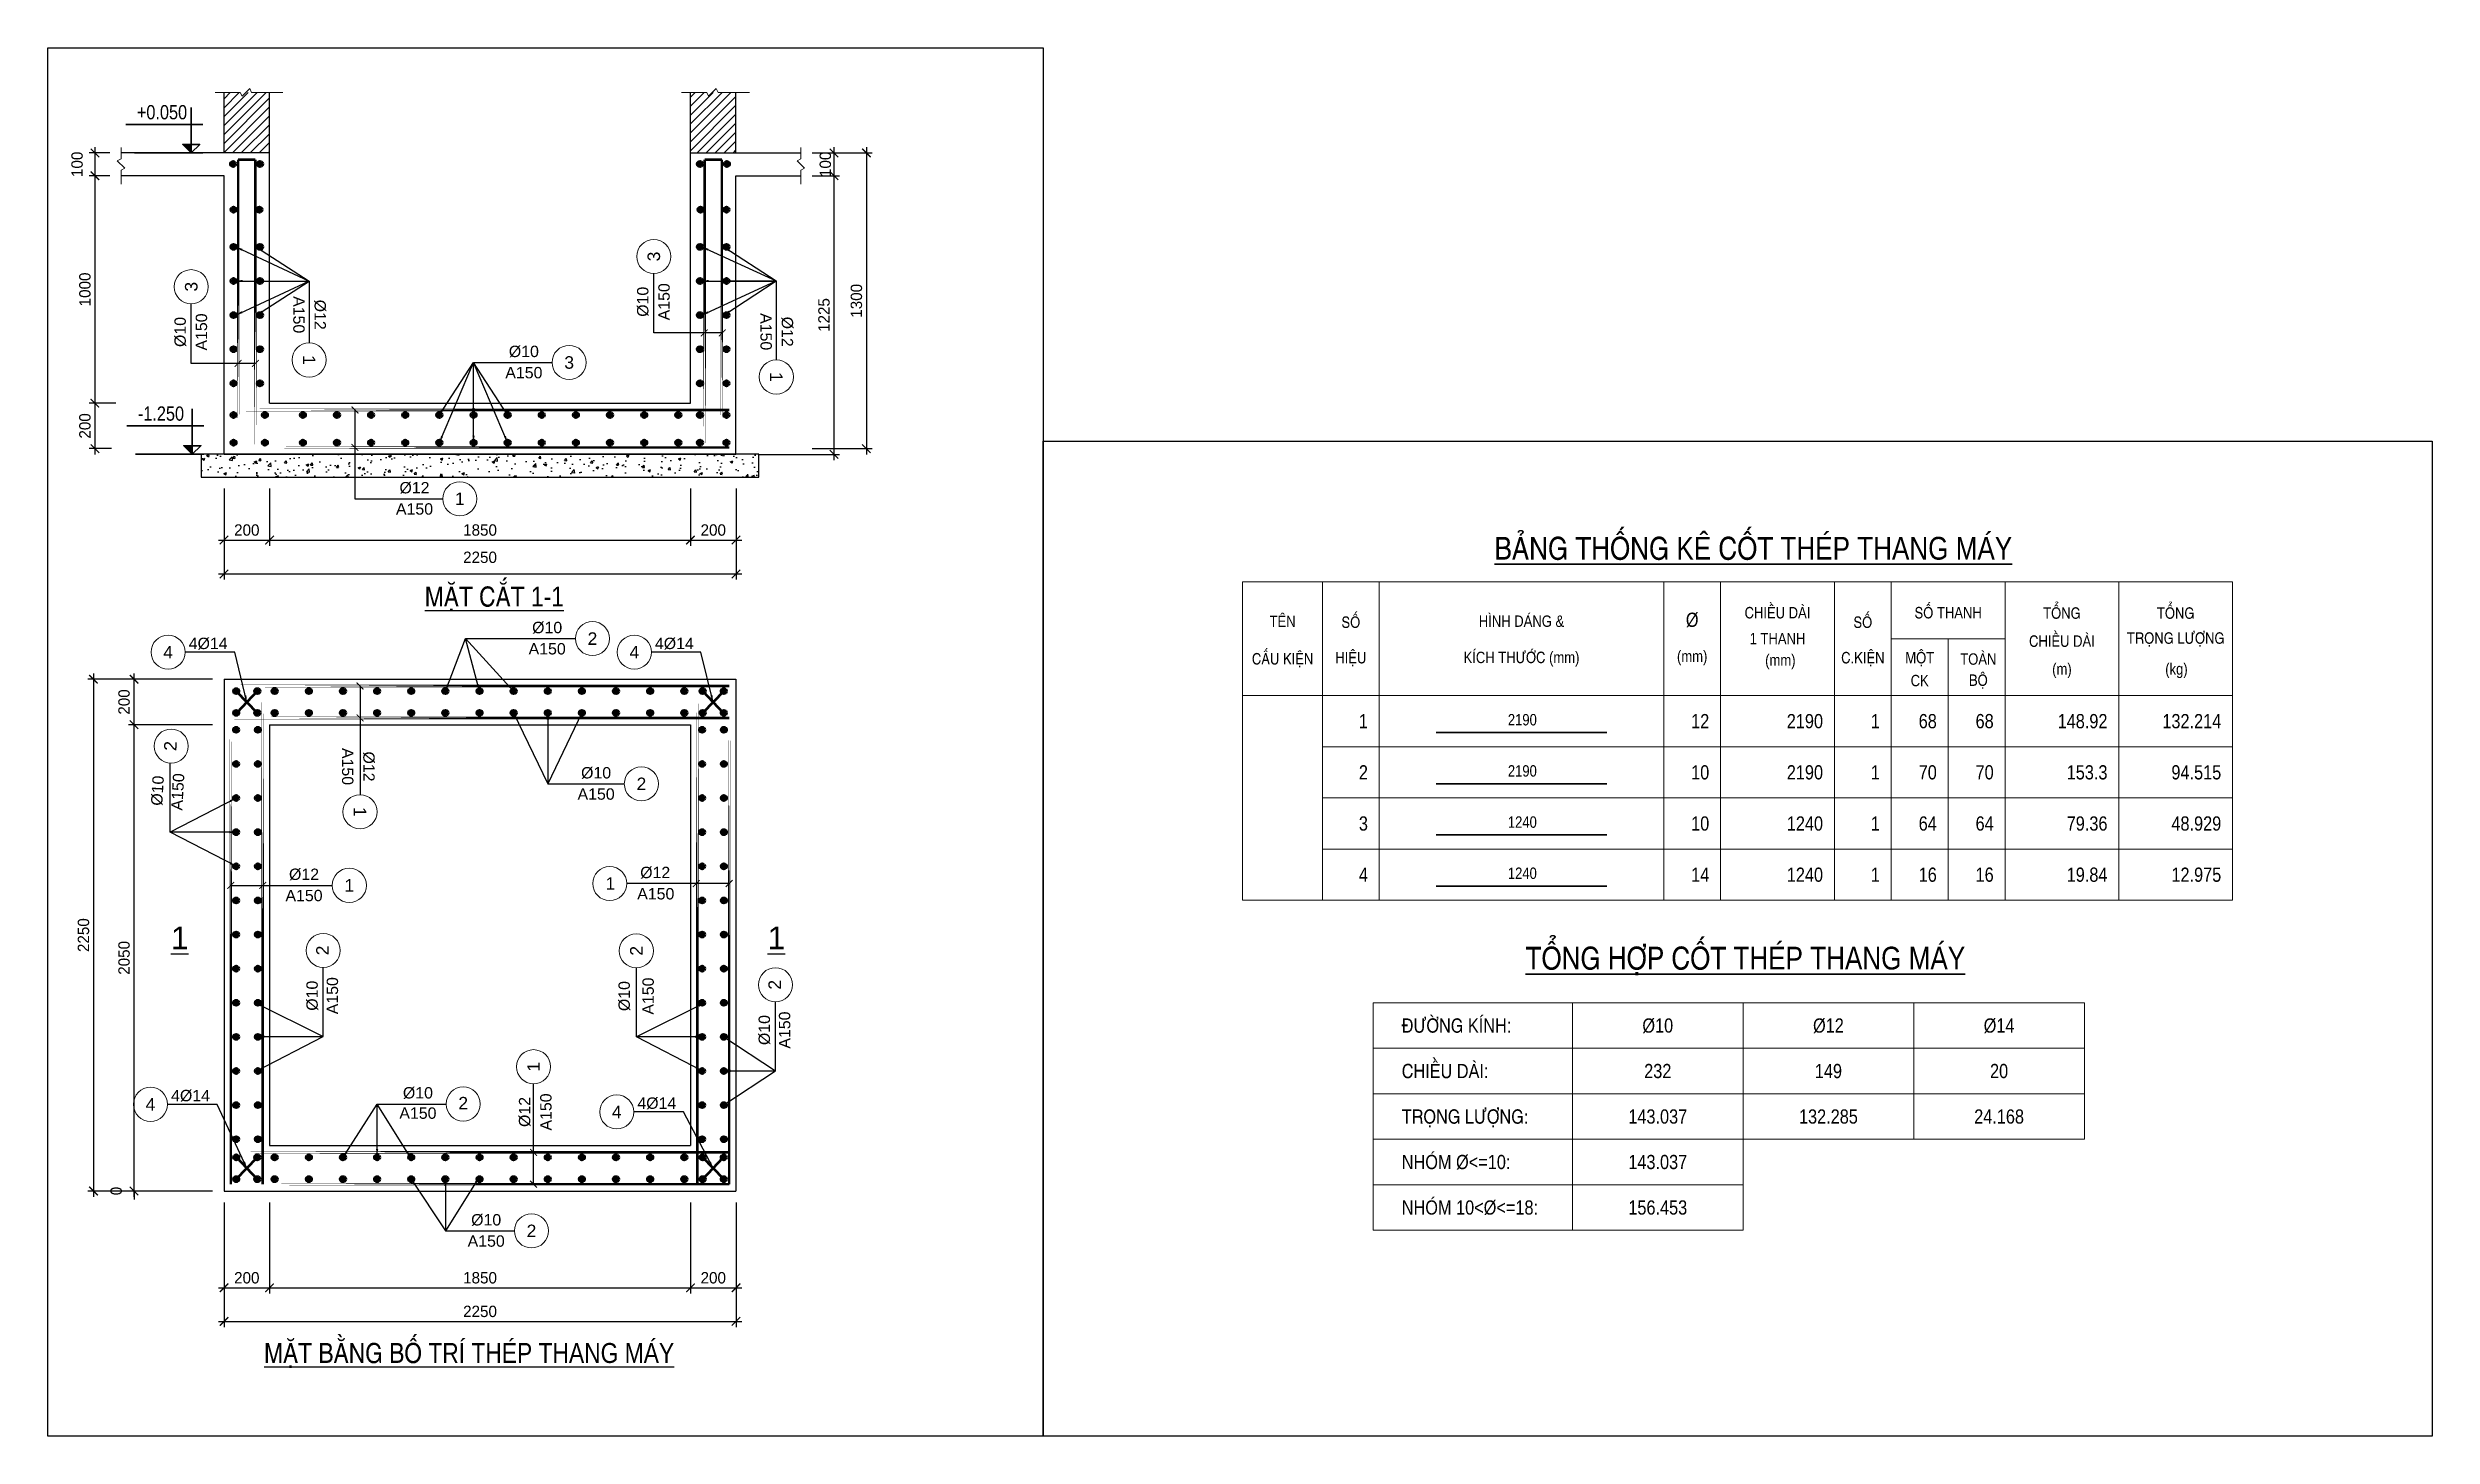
# Model space of a CAD drawing. Header units: millimetres. Extents: x -559287 to -299624, y 2351330 to 2655682.
# Drawn here: x -375806 to -333887, y 2587286 to 2611707 of the extents above; entities that cross this region are included whole.
import ezdxf
from ezdxf.enums import TextEntityAlignment as Align

# ---------------------------------------------------------------- set-up
doc = ezdxf.new("R2010")
doc.units = ezdxf.units.MM
doc.header["$LTSCALE"] = 10
doc.layers.get('0').update_dxf_attribs({"lineweight": 20})
doc.layers.get('Defpoints').update_dxf_attribs({"lineweight": 20})
for name, color, linetype, lineweight in [('Dim', 251, 'Continuous', 15), ('kata_net khung', 3, 'Continuous', 20), ('kata_text', 7, 'Continuous', 30), ('kata_thep chu', 1, 'Continuous', 35), ('Net manh', 8, 'Continuous', 13), ('Net thay', 4, 'Continuous', 25), ('Text', 54, 'Continuous', 25), ('Thep dai', 2, 'Continuous', 50), ('Tuong', 1, 'Continuous', 30)]:
    doc.layers.add(name, color=color, linetype=linetype, lineweight=lineweight)
doc.layers.add('HA', color=8, linetype='Continuous')
doc.layers.add('ththep', color=3, linetype='Continuous')
doc.styles.add('IN-NHO', font='VHELVEN.TTF', dxfattribs={"height": 200})
doc.styles.add('kata_text_VNI-HELVE CONDENSE', font='VHELVCN.TTF')
doc.styles.add('NGHIA5', font='arial_0.ttf', dxfattribs={"height": 180})
doc.styles.get("Standard").update_dxf_attribs({"font": 'nghia5.shx', "height": 200})
doc.styles.add('STYLE1-S1', font='VHARIALN.TTF')
doc.styles.add('VNGL250', font='VHELVCN.TTF', dxfattribs={"height": 250})
doc.styles.add('VNI-HELVEC250', font='VHELVCN.TTF', dxfattribs={"height": 250})
doc.dimstyles.new('dim100', dxfattribs={"dimscale": 100, "dimtxt": 180, "dimasz": 1.2, "dimexe": 1, "dimexo": 1.5, "dimgap": 0.75, "dimtad": 1, "dimdec": 0, "dimzin": 0, "dimdsep": 46, "dimtxsty": 'NGHIA5', "dimblk1": 'ARCHTICK', "dimblk2": 'ARCHTICK', "dimsah": 1, "dimcen": 0.09, "dimdle": 1, "dimclrd": 256, "dimclre": 256, "dimclrt": 54, "dimadec": 0, "dimazin": 0, "dimtfac": 1, "dimtdec": 0, "dimtofl": 0, "dimtmove": 2, "dimatfit": 3, "dimfxl": 0, "dimtolj": 1, "dimtzin": 0, "dimarcsym": 0})
doc.dimstyles.new('dim25', dxfattribs={"dimscale": 100, "dimtxt": 200, "dimasz": 1.5, "dimexe": 1, "dimexo": 2, "dimgap": 0.75, "dimtad": 1, "dimdec": 0, "dimlfac": 0.25, "dimzin": 0, "dimdsep": 46, "dimtxsty": 'Standard', "dimblk1": 'ARCHTICK', "dimblk2": 'ARCHTICK', "dimsah": 1, "dimcen": 0.09, "dimdle": 1, "dimclrd": 256, "dimclre": 256, "dimclrt": 54, "dimadec": 0, "dimazin": 0, "dimtfac": 1, "dimtdec": 0, "dimtofl": 0, "dimtmove": 2, "dimatfit": 3, "dimfxl": 0, "dimtolj": 1, "dimtzin": 0, "dimarcsym": 0})

msp = doc.modelspace()

# ---------------------------------------------------------------- texts
at = {"layer": 'kata_text', "style": 'kata_text_VNI-HELVE CONDENSE'}
for s, height, p in [('%%UBAÛNG THOÁNG KEÂ COÁT THEÙP THANG MAÙY', 400, (-345822.6, 2602583.1)), ('%%UTOÅNG HÔÏP COÁT THEÙP THANG MAÙY', 400, (-345962.7, 2595375.7)), ('þ10', 250, (-347502.9, 2594310.2)), ('þ12', 250, (-344502.9, 2594310.2)), ('þ14', 250, (-341502.9, 2594310.2)), ('232', 250, (-347502.9, 2593510.2)), ('149', 250, (-344502.9, 2593510.2)), ('20', 250, (-341502.9, 2593510.2)), ('143.037', 250, (-347502.9, 2592710.2)), ('132.285', 250, (-344502.9, 2592710.2)), ('24.168', 250, (-341502.9, 2592710.2)), ('143.037', 250, (-347502.9, 2591910.2)), ('156.453', 250, (-347502.9, 2591110.2))]:
    msp.add_text(s, height=height, dxfattribs=at).set_placement(p, align=Align.BOTTOM_CENTER)
for s, p in [('ÑÖÔØNG KÍNH:', (-352002.9, 2594385.2)), ('CHIEÀU DAØI:', (-352002.9, 2593585.2)), ('TROÏNG LÖÔÏNG:', (-352002.9, 2592785.2)), ('NHOÙM þ<=10:', (-352002.9, 2591985.2)), ('NHOÙM 10<þ<=18:', (-352002.9, 2591185.2))]:
    msp.add_text(s, height=250, dxfattribs=at).set_placement(p)
for tag, p in [('4', (-352597.6, 2597163.1)), ('14', (-346597.6, 2597163.1)), ('1240', (-344597.6, 2597163.1)), ('1', (-343597.6, 2597163.1)), ('16', (-342597.6, 2597163.1)), ('16', (-341597.6, 2597163.5)), ('19.84', (-339597.6, 2597163.1)), ('12.975', (-337597.6, 2597163.1))]:
    msp.add_attdef(tag, text='6', height=250, dxfattribs=at).set_placement(p, align=Align.MIDDLE_RIGHT)
msp.add_attdef('1240', text='6', height=200, dxfattribs=at).set_placement((-349883.3, 2597188.4), align=Align.MIDDLE_CENTER)
at = {"layer": 'Text', "style": 'IN-NHO'}
for s, rotation, p in [('3', 90, (-365151.3, 2608034.5)), ('3', 90, (-373283.2, 2607503.1)), ('1', 270, (-371209.8, 2606214.4)), ('1', 270, (-362997.5, 2605915.6)), ('2', 86.69967, (-373649.8, 2599425.2)), ('1', 270, (-370315.5, 2598268.7)), ('2', 90, (-370976.8, 2595830.9)), ('2', 90, (-365458.3, 2595824.3)), ('2', 90, (-363027, 2595226.8)), ('1', 90, (-367265.2, 2593786.1))]:
    msp.add_text(s, height=220, rotation=rotation, dxfattribs=at).set_placement(p, align=Align.MIDDLE_CENTER)
at = {"layer": 'Text', "ltscale": 3, "style": 'NGHIA5'}
for s, rotation, p in [('%%C10', 90, (-365246.1, 2607238.1)), ('A150', 90, (-364872.1, 2607238.1)), ('%%C10', 90, (-373378.1, 2606706.8)), ('A150', 90, (-373004.1, 2606706.8)), ('A150', 270, (-371488.9, 2607010.7)), ('%%C12', 270, (-371114.9, 2607010.7)), ('A150', 270, (-363276.7, 2606711.9)), ('%%C12', 270, (-362902.7, 2606711.9)), ('A150', 270, (-370632.2, 2599065)), ('%%C12', 270, (-370258.2, 2599065)), ('%%C10', 86.69967, (-373777.4, 2598634.9)), ('A150', 86.69967, (-373421, 2598614.3)), ('%%C10', 90, (-371058.8, 2595034.6)), ('A150', 90, (-370701.8, 2595034.6)), ('%%C10', 90, (-365572.2, 2595027.9)), ('A150', 90, (-365151.1, 2595027.9)), ('%%C10', 90, (-363108.9, 2594430.5)), ('A150', 90, (-362751.9, 2594430.5)), ('%%C12', 90, (-367322.6, 2592989.8)), ('A150', 90, (-366948.6, 2592989.8))]:
    msp.add_text(s, height=200, rotation=rotation, dxfattribs=at).set_placement(p, align=Align.CENTER)
for s, height, p in [('A150', 200, (-367435.4, 2605891.7)), ('%%C10', 200, (-367435.4, 2606265.7)), ('%%C12', 200, (-369358, 2603868.6)), ('A150', 200, (-369358, 2603494.6)), ('%%C10', 200, (-367025.8, 2601409.9)), ('4%%C14', 200, (-372984.9, 2601130.5)), ('A150', 200, (-367025.8, 2601035.9)), ('4%%C14', 200, (-364789.7, 2601130.5)), ('%%C10', 200, (-366165.4, 2598855.5)), ('A150', 200, (-366165.4, 2598481.5)), ('%%C12', 200, (-371300, 2597070)), ('%%C12', 200, (-365126.4, 2597101.8)), ('A150', 200, (-371300, 2596696)), ('A150', 200, (-365116.5, 2596727.8)), ('%%U1', 400, (-373484, 2595851.1)), ('%%U1', 400, (-362996.8, 2595851.1)), ('4%%C14', 200, (-373295, 2593178.5)), ('%%C10', 200, (-369297.8, 2593227.1)), ('4%%C14', 200, (-365098.7, 2593045.2)), ('A150', 200, (-369297.8, 2592870.1)), ('%%C10', 200, (-368097.8, 2590994.3)), ('A150', 200, (-368097.8, 2590620.3))]:
    msp.add_text(s, height=height, dxfattribs=at).set_placement(p, align=Align.CENTER)
at = {"layer": 'Text', "style": 'IN-NHO'}
for s, p in [('3', (-366639, 2606170.8)), ('1', (-368561.6, 2603773.7)), ('4', (-373688.6, 2601076.2)), ('2', (-366229.4, 2601315.1)), ('4', (-365493.4, 2601076.2)), ('2', (-365369, 2598760.6)), ('1', (-370503.7, 2596975.1)), ('1', (-365913.9, 2597007)), ('4', (-373998.7, 2593124.3)), ('2', (-368501.5, 2593145.2)), ('4', (-365802.4, 2592991)), ('2', (-367301.5, 2590899.4))]:
    msp.add_text(s, height=220, dxfattribs=at).set_placement(p, align=Align.MIDDLE_CENTER)
at = {"layer": 'Text', "style": 'STYLE1-S1'}
for s, p in [('%%UmÆt c¾t 1-1', (-369176.2, 2601879.4)), ('%%UmÆt b»ng bè trÝ thÐp thang m¸y', (-372002, 2588576.7))]:
    msp.add_text(s, height=350, dxfattribs=at).set_placement(p)

# ---------------------------------------------------------------- blocks, each defined once
blk = doc.blocks.new('_ARCHTICK')
at = {"color": 0, "linetype": 'ByBlock', "const_width": 0.15}
blk.add_lwpolyline([(-0.5, -0.5), (0.5, 0.5)], dxfattribs=at)
blk = doc.blocks.new('*D792')
at = {"layer": 'Defpoints', "color": 0, "transparency": 16777216}
for p in [(-372706, 2600600), (-375001, 2591600), (-372706, 2591600)]:
    blk.add_point(p, dxfattribs=at)
at = {"layer": 'Dim', "lineweight": -2, "transparency": 16777216}
for p, q in [((-375001, 2600700), (-375001, 2591500)), ((-372906, 2600600), (-375101, 2600600)), ((-372906, 2591600), (-375101, 2591600))]:
    blk.add_line(p, q, dxfattribs=at)
at = {"layer": 'Dim', "lineweight": -2, "transparency": 16777216, "xscale": 150, "yscale": 150, "zscale": 150}
for p, rotation in [((-375001, 2600600), 90), ((-375001, 2591600), 270)]:
    blk.add_blockref('_ARCHTICK', p, dxfattribs=dict(at, rotation=rotation))
at = {"layer": 'Dim', "color": 54, "transparency": 16777216, "insert": (-375176, 2596100), "char_height": 200, "attachment_point": 5, "rotation": 90}
blk.add_mtext('\\A1;2250', dxfattribs=at)
blk = doc.blocks.new('*D793')
at = {"layer": 'Defpoints', "color": 0, "transparency": 16777216}
for p in [(-372706, 2591600), (-363706, 2591600), (-363706, 2589307)]:
    blk.add_point(p, dxfattribs=at)
at = {"layer": 'Dim', "lineweight": -2, "transparency": 16777216}
for p, q in [((-372706, 2591400), (-372706, 2589207)), ((-363706, 2591400), (-363706, 2589207)), ((-372806, 2589307), (-363606, 2589307))]:
    blk.add_line(p, q, dxfattribs=at)
at = {"layer": 'Dim', "lineweight": -2, "transparency": 16777216, "xscale": 150, "yscale": 150, "zscale": 150, "rotation": 180}
blk.add_blockref('_ARCHTICK', (-372706, 2589307), dxfattribs=at)
at = {"layer": 'Dim', "lineweight": -2, "transparency": 16777216, "xscale": 150, "yscale": 150, "zscale": 150}
blk.add_blockref('_ARCHTICK', (-363706, 2589307), dxfattribs=at)
at = {"layer": 'Dim', "color": 54, "transparency": 16777216, "insert": (-368206, 2589482), "char_height": 200, "attachment_point": 5}
blk.add_mtext('\\A1;2250', dxfattribs=at)
blk = doc.blocks.new('*D794')
at = {"layer": 'Defpoints', "color": 0, "transparency": 16777216}
for p in [(-372706, 2604155), (-363706, 2604155), (-363706, 2602452)]:
    blk.add_point(p, dxfattribs=at)
at = {"layer": 'Dim', "lineweight": -2, "transparency": 16777216}
for p, q in [((-372706, 2603955), (-372706, 2602352)), ((-363706, 2603955), (-363706, 2602352)), ((-372806, 2602452), (-363606, 2602452))]:
    blk.add_line(p, q, dxfattribs=at)
at = {"layer": 'Dim', "lineweight": -2, "transparency": 16777216, "xscale": 150, "yscale": 150, "zscale": 150, "rotation": 180}
blk.add_blockref('_ARCHTICK', (-372706, 2602452), dxfattribs=at)
at = {"layer": 'Dim', "lineweight": -2, "transparency": 16777216, "xscale": 150, "yscale": 150, "zscale": 150}
blk.add_blockref('_ARCHTICK', (-363706, 2602452), dxfattribs=at)
at = {"layer": 'Dim', "color": 54, "transparency": 16777216, "insert": (-368206, 2602743), "char_height": 200, "attachment_point": 5}
blk.add_mtext('\\A1;2250', dxfattribs=at)
blk = doc.blocks.new('*D795')
at = {"layer": 'Defpoints', "color": 0, "transparency": 16777216}
for p in [(-362566, 2609855), (-362566, 2609455), (-361984, 2609455)]:
    blk.add_point(p, dxfattribs=at)
at = {"layer": 'Dim', "lineweight": -2, "transparency": 16777216}
for p, q in [((-362366, 2609855), (-361884, 2609855)), ((-361984, 2609955), (-361984, 2609355)), ((-362366, 2609455), (-361884, 2609455))]:
    blk.add_line(p, q, dxfattribs=at)
at = {"layer": 'Dim', "lineweight": -2, "transparency": 16777216, "xscale": 150, "yscale": 150, "zscale": 150}
for p, rotation in [((-361984, 2609855), 90), ((-361984, 2609455), 270)]:
    blk.add_blockref('_ARCHTICK', p, dxfattribs=dict(at, rotation=rotation))
at = {"layer": 'Dim', "color": 54, "transparency": 16777216, "insert": (-362135, 2609655), "char_height": 200, "attachment_point": 5, "rotation": 90}
blk.add_mtext('\\A1;100', dxfattribs=at)
blk = doc.blocks.new('*D796')
at = {"layer": 'Defpoints', "color": 0, "transparency": 16777216}
for p in [(-362566, 2609455), (-363506, 2604555), (-361984, 2604555)]:
    blk.add_point(p, dxfattribs=at)
at = {"layer": 'Dim', "lineweight": -2, "transparency": 16777216}
for p, q in [((-362366, 2609455), (-361884, 2609455)), ((-361984, 2609555), (-361984, 2604455)), ((-363306, 2604555), (-361884, 2604555))]:
    blk.add_line(p, q, dxfattribs=at)
at = {"layer": 'Dim', "lineweight": -2, "transparency": 16777216, "xscale": 150, "yscale": 150, "zscale": 150}
for p, rotation in [((-361984, 2609455), 90), ((-361984, 2604555), 270)]:
    blk.add_blockref('_ARCHTICK', p, dxfattribs=dict(at, rotation=rotation))
at = {"layer": 'Dim', "color": 54, "transparency": 16777216, "insert": (-362159, 2607005), "char_height": 200, "attachment_point": 5, "rotation": 90}
blk.add_mtext('\\A1;1225', dxfattribs=at)
blk = doc.blocks.new('*D797')
at = {"layer": 'Defpoints', "color": 0, "transparency": 16777216}
for p in [(-362566, 2609855), (-362566, 2604655), (-361414, 2604655)]:
    blk.add_point(p, dxfattribs=at)
at = {"layer": 'Dim', "lineweight": -2, "transparency": 16777216}
for p, q in [((-362366, 2609855), (-361314, 2609855)), ((-361414, 2609955), (-361414, 2604555)), ((-362366, 2604655), (-361314, 2604655))]:
    blk.add_line(p, q, dxfattribs=at)
at = {"layer": 'Dim', "lineweight": -2, "transparency": 16777216, "xscale": 150, "yscale": 150, "zscale": 150}
for p, rotation in [((-361414, 2609855), 90), ((-361414, 2604655), 270)]:
    blk.add_blockref('_ARCHTICK', p, dxfattribs=dict(at, rotation=rotation))
at = {"layer": 'Dim', "color": 54, "transparency": 16777216, "insert": (-361589, 2607255), "char_height": 200, "attachment_point": 5, "rotation": 90}
blk.add_mtext('\\A1;1300', dxfattribs=at)
blk = doc.blocks.new('COTE')
blk.add_hatch(color=256).paths.add_polyline_path([(150, 150), (0, 150), (0, 0)])
for points in [[(-200, 500), (1150, 500)], [(0, 0), (150, 150), (-150, 150), (0, 0), (0, 800)], [(-200, 0), (1000, 0)]]:
    blk.add_lwpolyline(points)
at = {"layer": 'Text', "style": 'VNGL250'}
blk.add_attdef('COT', (114, 592), '', height=250, dxfattribs=at)
blk = doc.blocks.new('*D798')
at = {"layer": 'Defpoints', "color": 0, "transparency": 16777216}
for p in [(-374516, 2609855), (-374976, 2609455), (-374516, 2609455)]:
    blk.add_point(p, dxfattribs=at)
at = {"layer": 'Dim', "lineweight": -2, "transparency": 16777216}
for p, q in [((-374716, 2609855), (-375076, 2609855)), ((-374976, 2609955), (-374976, 2609355)), ((-374716, 2609455), (-375076, 2609455))]:
    blk.add_line(p, q, dxfattribs=at)
at = {"layer": 'Dim', "lineweight": -2, "transparency": 16777216, "xscale": 150, "yscale": 150, "zscale": 150}
for p, rotation in [((-374976, 2609855), 90), ((-374976, 2609455), 270)]:
    blk.add_blockref('_ARCHTICK', p, dxfattribs=dict(at, rotation=rotation))
at = {"layer": 'Dim', "color": 54, "transparency": 16777216, "insert": (-375289, 2609655), "char_height": 200, "attachment_point": 5, "rotation": 90}
blk.add_mtext('\\A1;100', dxfattribs=at)
blk = doc.blocks.new('*D799')
at = {"layer": 'Defpoints', "color": 0, "transparency": 16777216}
for p in [(-374516, 2609455), (-374976, 2605455), (-374408, 2605455)]:
    blk.add_point(p, dxfattribs=at)
at = {"layer": 'Dim', "lineweight": -2, "transparency": 16777216}
for p, q in [((-374716, 2609455), (-375076, 2609455)), ((-374976, 2609555), (-374976, 2605355)), ((-374608, 2605455), (-375076, 2605455))]:
    blk.add_line(p, q, dxfattribs=at)
at = {"layer": 'Dim', "lineweight": -2, "transparency": 16777216, "xscale": 150, "yscale": 150, "zscale": 150}
for p, rotation in [((-374976, 2609455), 90), ((-374976, 2605455), 270)]:
    blk.add_blockref('_ARCHTICK', p, dxfattribs=dict(at, rotation=rotation))
at = {"layer": 'Dim', "color": 54, "transparency": 16777216, "insert": (-375151, 2607455), "char_height": 200, "attachment_point": 5, "rotation": 90}
blk.add_mtext('\\A1;1000', dxfattribs=at)
blk = doc.blocks.new('*D800')
at = {"layer": 'Defpoints', "color": 0, "transparency": 16777216}
for p in [(-374408, 2605455), (-374976, 2604655), (-374482, 2604655)]:
    blk.add_point(p, dxfattribs=at)
at = {"layer": 'Dim', "lineweight": -2, "transparency": 16777216}
for p, q in [((-374608, 2605455), (-375076, 2605455)), ((-374976, 2605555), (-374976, 2604555)), ((-374682, 2604655), (-375076, 2604655))]:
    blk.add_line(p, q, dxfattribs=at)
at = {"layer": 'Dim', "lineweight": -2, "transparency": 16777216, "xscale": 150, "yscale": 150, "zscale": 150}
for p, rotation in [((-374976, 2605455), 90), ((-374976, 2604655), 270)]:
    blk.add_blockref('_ARCHTICK', p, dxfattribs=dict(at, rotation=rotation))
at = {"layer": 'Dim', "color": 54, "transparency": 16777216, "insert": (-375151, 2605055), "char_height": 200, "attachment_point": 5, "rotation": 90}
blk.add_mtext('\\A1;200', dxfattribs=at)
blk = doc.blocks.new('*D801')
at = {"layer": 'Defpoints', "color": 0, "transparency": 16777216}
for p in [(-372706, 2604155), (-371906, 2604155), (-371906, 2603048)]:
    blk.add_point(p, dxfattribs=at)
at = {"layer": 'Dim', "lineweight": -2, "transparency": 16777216}
for p, q in [((-372706, 2603955), (-372706, 2602948)), ((-371906, 2603955), (-371906, 2602948)), ((-372806, 2603048), (-371806, 2603048))]:
    blk.add_line(p, q, dxfattribs=at)
at = {"layer": 'Dim', "lineweight": -2, "transparency": 16777216, "xscale": 150, "yscale": 150, "zscale": 150, "rotation": 180}
blk.add_blockref('_ARCHTICK', (-372706, 2603048), dxfattribs=at)
at = {"layer": 'Dim', "lineweight": -2, "transparency": 16777216, "xscale": 150, "yscale": 150, "zscale": 150}
blk.add_blockref('_ARCHTICK', (-371906, 2603048), dxfattribs=at)
at = {"layer": 'Dim', "color": 54, "transparency": 16777216, "insert": (-372306, 2603223), "char_height": 200, "attachment_point": 5}
blk.add_mtext('\\A1;200', dxfattribs=at)
blk = doc.blocks.new('*D802')
at = {"layer": 'Defpoints', "color": 0, "transparency": 16777216}
for p in [(-371906, 2604155), (-364506, 2604155), (-364506, 2603048)]:
    blk.add_point(p, dxfattribs=at)
at = {"layer": 'Dim', "lineweight": -2, "transparency": 16777216}
for p, q in [((-371906, 2603955), (-371906, 2602948)), ((-364506, 2603955), (-364506, 2602948)), ((-372006, 2603048), (-364406, 2603048))]:
    blk.add_line(p, q, dxfattribs=at)
at = {"layer": 'Dim', "lineweight": -2, "transparency": 16777216, "xscale": 150, "yscale": 150, "zscale": 150, "rotation": 180}
blk.add_blockref('_ARCHTICK', (-371906, 2603048), dxfattribs=at)
at = {"layer": 'Dim', "lineweight": -2, "transparency": 16777216, "xscale": 150, "yscale": 150, "zscale": 150}
blk.add_blockref('_ARCHTICK', (-364506, 2603048), dxfattribs=at)
at = {"layer": 'Dim', "color": 54, "transparency": 16777216, "insert": (-368206, 2603223), "char_height": 200, "attachment_point": 5}
blk.add_mtext('\\A1;1850', dxfattribs=at)
blk = doc.blocks.new('*D803')
at = {"layer": 'Defpoints', "color": 0, "transparency": 16777216}
for p in [(-364506, 2604155), (-363706, 2604155), (-363706, 2603048)]:
    blk.add_point(p, dxfattribs=at)
at = {"layer": 'Dim', "lineweight": -2, "transparency": 16777216}
for p, q in [((-364506, 2603955), (-364506, 2602948)), ((-363706, 2603955), (-363706, 2602948)), ((-364606, 2603048), (-363606, 2603048))]:
    blk.add_line(p, q, dxfattribs=at)
at = {"layer": 'Dim', "lineweight": -2, "transparency": 16777216, "xscale": 150, "yscale": 150, "zscale": 150, "rotation": 180}
blk.add_blockref('_ARCHTICK', (-364506, 2603048), dxfattribs=at)
at = {"layer": 'Dim', "lineweight": -2, "transparency": 16777216, "xscale": 150, "yscale": 150, "zscale": 150}
blk.add_blockref('_ARCHTICK', (-363706, 2603048), dxfattribs=at)
at = {"layer": 'Dim', "color": 54, "transparency": 16777216, "insert": (-364106, 2603223), "char_height": 200, "attachment_point": 5}
blk.add_mtext('\\A1;200', dxfattribs=at)
blk = doc.blocks.new('*D804')
at = {"layer": 'Defpoints', "color": 0, "transparency": 16777216}
for p in [(-372706, 2591600), (-371906, 2591600), (-371906, 2589898)]:
    blk.add_point(p, dxfattribs=at)
at = {"layer": 'Dim', "lineweight": -2, "transparency": 16777216}
for p, q in [((-372706, 2591400), (-372706, 2589798)), ((-371906, 2591400), (-371906, 2589798)), ((-372806, 2589898), (-371806, 2589898))]:
    blk.add_line(p, q, dxfattribs=at)
at = {"layer": 'Dim', "lineweight": -2, "transparency": 16777216, "xscale": 150, "yscale": 150, "zscale": 150, "rotation": 180}
blk.add_blockref('_ARCHTICK', (-372706, 2589898), dxfattribs=at)
at = {"layer": 'Dim', "lineweight": -2, "transparency": 16777216, "xscale": 150, "yscale": 150, "zscale": 150}
blk.add_blockref('_ARCHTICK', (-371906, 2589898), dxfattribs=at)
at = {"layer": 'Dim', "color": 54, "transparency": 16777216, "insert": (-372306, 2590073), "char_height": 200, "attachment_point": 5}
blk.add_mtext('\\A1;200', dxfattribs=at)
blk = doc.blocks.new('*D805')
at = {"layer": 'Defpoints', "color": 0, "transparency": 16777216}
for p in [(-371906, 2591600), (-364506, 2591600), (-364506, 2589898)]:
    blk.add_point(p, dxfattribs=at)
at = {"layer": 'Dim', "lineweight": -2, "transparency": 16777216}
for p, q in [((-371906, 2591400), (-371906, 2589798)), ((-364506, 2591400), (-364506, 2589798)), ((-372006, 2589898), (-364406, 2589898))]:
    blk.add_line(p, q, dxfattribs=at)
at = {"layer": 'Dim', "lineweight": -2, "transparency": 16777216, "xscale": 150, "yscale": 150, "zscale": 150, "rotation": 180}
blk.add_blockref('_ARCHTICK', (-371906, 2589898), dxfattribs=at)
at = {"layer": 'Dim', "lineweight": -2, "transparency": 16777216, "xscale": 150, "yscale": 150, "zscale": 150}
blk.add_blockref('_ARCHTICK', (-364506, 2589898), dxfattribs=at)
at = {"layer": 'Dim', "color": 54, "transparency": 16777216, "insert": (-368206, 2590073), "char_height": 200, "attachment_point": 5}
blk.add_mtext('\\A1;1850', dxfattribs=at)
blk = doc.blocks.new('*D806')
at = {"layer": 'Defpoints', "color": 0, "transparency": 16777216}
for p in [(-364506, 2591600), (-363706, 2591600), (-363706, 2589898)]:
    blk.add_point(p, dxfattribs=at)
at = {"layer": 'Dim', "lineweight": -2, "transparency": 16777216}
for p, q in [((-364506, 2591400), (-364506, 2589798)), ((-363706, 2591400), (-363706, 2589798)), ((-364606, 2589898), (-363606, 2589898))]:
    blk.add_line(p, q, dxfattribs=at)
at = {"layer": 'Dim', "lineweight": -2, "transparency": 16777216, "xscale": 150, "yscale": 150, "zscale": 150, "rotation": 180}
blk.add_blockref('_ARCHTICK', (-364506, 2589898), dxfattribs=at)
at = {"layer": 'Dim', "lineweight": -2, "transparency": 16777216, "xscale": 150, "yscale": 150, "zscale": 150}
blk.add_blockref('_ARCHTICK', (-363706, 2589898), dxfattribs=at)
at = {"layer": 'Dim', "color": 54, "transparency": 16777216, "insert": (-364106, 2590073), "char_height": 200, "attachment_point": 5}
blk.add_mtext('\\A1;200', dxfattribs=at)
blk = doc.blocks.new('*D807')
at = {"layer": 'Defpoints', "color": 0, "transparency": 16777216}
for p in [(-374288, 2591600), (-372706, 2591600), (-372706, 2591600)]:
    blk.add_point(p, dxfattribs=at)
at = {"layer": 'Dim', "lineweight": -2, "transparency": 16777216}
for p, q in [((-372906, 2591600), (-374388, 2591600)), ((-372906, 2591600), (-374388, 2591600)), ((-374288, 2591600), (-374288, 2591750)), ((-374288, 2591600), (-374288, 2591450))]:
    blk.add_line(p, q, dxfattribs=at)
at = {"layer": 'Dim', "lineweight": -2, "transparency": 16777216, "xscale": 150, "yscale": 150, "zscale": 150}
for rotation in [90, 270]:
    blk.add_blockref('_ARCHTICK', (-374288, 2591600), dxfattribs=dict(at, rotation=rotation))
at = {"layer": 'Dim', "color": 54, "transparency": 16777216, "insert": (-374601, 2591600), "char_height": 200, "attachment_point": 5, "rotation": 90}
blk.add_mtext('\\A1;0', dxfattribs=at)
blk = doc.blocks.new('*D808')
at = {"layer": 'Defpoints', "color": 0, "transparency": 16777216}
for p in [(-374288, 2599800), (-372706, 2599800), (-372706, 2591600)]:
    blk.add_point(p, dxfattribs=at)
at = {"layer": 'Dim', "lineweight": -2, "transparency": 16777216}
for p, q in [((-372906, 2599800), (-374388, 2599800)), ((-374288, 2591500), (-374288, 2599900)), ((-372906, 2591600), (-374388, 2591600))]:
    blk.add_line(p, q, dxfattribs=at)
at = {"layer": 'Dim', "lineweight": -2, "transparency": 16777216, "xscale": 150, "yscale": 150, "zscale": 150}
for p, rotation in [((-374288, 2599800), 90), ((-374288, 2591600), 270)]:
    blk.add_blockref('_ARCHTICK', p, dxfattribs=dict(at, rotation=rotation))
at = {"layer": 'Dim', "color": 54, "transparency": 16777216, "insert": (-374463, 2595700), "char_height": 200, "attachment_point": 5, "rotation": 90}
blk.add_mtext('\\A1;2050', dxfattribs=at)
blk = doc.blocks.new('*D809')
at = {"layer": 'Defpoints', "color": 0, "transparency": 16777216}
for p in [(-374288, 2600600), (-372706, 2600600), (-372706, 2599800)]:
    blk.add_point(p, dxfattribs=at)
at = {"layer": 'Dim', "lineweight": -2, "transparency": 16777216}
for p, q in [((-374288, 2599700), (-374288, 2600700)), ((-372906, 2600600), (-374388, 2600600)), ((-372906, 2599800), (-374388, 2599800))]:
    blk.add_line(p, q, dxfattribs=at)
at = {"layer": 'Dim', "lineweight": -2, "transparency": 16777216, "xscale": 150, "yscale": 150, "zscale": 150}
for p, rotation in [((-374288, 2600600), 90), ((-374288, 2599800), 270)]:
    blk.add_blockref('_ARCHTICK', p, dxfattribs=dict(at, rotation=rotation))
at = {"layer": 'Dim', "color": 54, "transparency": 16777216, "insert": (-374463, 2600200), "char_height": 200, "attachment_point": 5, "rotation": 90}
blk.add_mtext('\\A1;200', dxfattribs=at)
blk = doc.blocks.new('Tieude')
at = {"layer": 'kata_net khung'}
for p, q in [((0, 2000), (0, 0)), ((0, 2000), (17405, 2000)), ((1405, 2000), (1405, 0)), ((2405, 2000), (2405, 0)), ((7405, 2000), (7405, 0)), ((8405, 2000), (8405, 0)), ((10405, 2000), (10405, 0)), ((11405, 1000), (11405, 2000)), ((13405, 2000), (13405, 0)), ((15405, 2000), (15405, 0)), ((17405, 2000), (17405, 0)), ((11405, 1000), (13405, 1000)), ((11405, 1000), (11405, 0)), ((12405, 1000), (12405, 0)), ((0, 0), (17405, 0))]:
    blk.add_line(p, q, dxfattribs=at)
at = {"layer": 'kata_text', "style": 'kata_text_VNI-HELVE CONDENSE'}
for s, height, p in [('TEÂN', 200, (705, 1333)), ('SOÁ', 200, (1905, 1333)), ('HÌNH DAÙNG &', 200, (4905, 1333)), ('Þ', 250, (7905, 1333)), ('CHIEÀU DAØI', 200, (9405, 1500)), ('SOÁ', 200, (10905, 1333)), ('SOÁ THANH', 200, (12405, 1500)), ('TOÅNG', 200, (14405, 1500)), ('TOÅNG', 200, (16405, 1500)), ('1 THANH', 200, (9405, 1000)), ('CHIEÀU DAØI', 200, (14405, 1000)), ('TROÏNG LÖÔÏNG', 200, (16405, 1000)), ('CAÁU KIEÄN', 200, (705, 667)), ('HIEÄU', 200, (1905, 667)), ('KÍCH THÖÔÙC (mm)', 200, (4905, 667)), ('(mm)', 200, (7905, 667)), ('(mm)', 200, (9455, 599)), ('C.KIEÄN', 200, (10905, 667)), ('MOÄT', 200, (11905, 667)), ('TOAØN', 200, (12935, 667)), ('BOÄ', 200, (12935, 271)), ('(m)', 200, (14405, 443)), ('(kg)', 200, (16418, 443)), ('CK', 200, (11905, 264))]:
    blk.add_text(s, height=height, dxfattribs=at).set_placement(p, align=Align.MIDDLE)
blk = doc.blocks.new('dang01')
at = {"layer": 'kata_net khung'}
for p, q in [((0, 0), (0, -900)), ((1405, 0), (1405, -900)), ((2405, 0), (2405, -900)), ((7405, 0), (7405, -900)), ((8405, 0), (8405, -900)), ((10405, 0), (10405, -900)), ((11405, 0), (11405, -900)), ((12405, 0), (12405, -900)), ((13405, 0), (13405, -900)), ((15405, 0), (15405, -900)), ((17405, 0), (17405, -900)), ((1405, -900), (17405, -900))]:
    blk.add_line(p, q, dxfattribs=at)
at = {"layer": 'kata_thep chu'}
blk.add_line((3405, -650), (6405, -650), dxfattribs=at)
at = {"layer": 'kata_text', "style": 'kata_text_VNI-HELVE CONDENSE'}
for p in [(2205, -450), (8205, -450), (10205, -450), (11205, -450), (12205, -450), (13205, -450), (15205, -450), (17205, -450)]:
    blk.add_attdef('D03', text='', height=250, dxfattribs=at).set_placement(p, align=Align.MIDDLE_RIGHT)
blk.add_attdef('00000000', text='', height=200, dxfattribs=at).set_placement((4920, -425), align=Align.MIDDLE_CENTER)

# ---------------------------------------------------------------- dimensions: what is measured, and where the dimension line sits
at = {"layer": 'Dim'}
for base, p1, p2, picture, middle in [((-374976.5, 2609455.5), (-374515.6, 2609855.5), (-374515.6, 2609455.5), '*D798', (-375289, 2609655.5)), ((-361414.4, 2604655.5), (-362566.4, 2609855.5), (-362566.4, 2604655.5), '*D797', (-361589.4, 2607255.5)), ((-374976.5, 2605455.5), (-374515.6, 2609455.5), (-374407.6, 2605455.5), '*D799', (-375151.5, 2607455.5)), ((-361983.7, 2604555.5), (-362566.4, 2609455.5), (-363506.4, 2604555.5), '*D796', (-362158.7, 2607005.5)), ((-374976.5, 2604655.5), (-374407.6, 2605455.5), (-374482.4, 2604655.5), '*D800', (-375151.5, 2605055.5)), ((-375001.2, 2591600.1), (-372706.4, 2600600.1), (-372706.4, 2591600.1), '*D792', (-375176.2, 2596100.1)), ((-374288.1, 2600600.1), (-372706.4, 2599800.1), (-372706.4, 2600600.1), '*D809', (-374463.1, 2600200.1)), ((-374288.1, 2599800.1), (-372706.4, 2591600.1), (-372706.4, 2599800.1), '*D808', (-374463.1, 2595700.1)), ((-374288.1013089, 2591600.1285525), (-372706.3840419, 2591600.1285525), (-372706.3840419, 2591600.1285525), '*D807', (-374600.6013089, 2591600.1285525))]:
    dim = msp.add_linear_dim(base=base, p1=p1, p2=p2, angle=90, dimstyle='dim25', dxfattribs=at)
    dim.commit()
    dim.dimension.update_dxf_attribs({"geometry": picture, "text_midpoint": middle})
dim = msp.add_linear_dim(base=(-361983.7, 2609455.5), p1=(-362566.4, 2609855.5), p2=(-362566.4, 2609455.5), angle=90, dimstyle='dim25', dxfattribs=at)
dim.commit()
dim.dimension.update_dxf_attribs({"geometry": '*D795', "text_midpoint": (-362134.7, 2609655.5), "dimtype": 160})
dim = msp.add_linear_dim(base=(-363706.4, 2602452.1), p1=(-372706.4, 2604155.5), p2=(-363706.4, 2604155.5), dimstyle='dim25', dxfattribs=at)
dim.commit()
dim.dimension.update_dxf_attribs({"geometry": '*D794', "text_midpoint": (-368206.4, 2602743.2), "dimtype": 160})
for base, p1, p2, picture, middle in [((-371906.4, 2603047.7), (-372706.4, 2604155.5), (-371906.4, 2604155.5), '*D801', (-372306.4, 2603222.7)), ((-364506.4, 2603047.7), (-371906.4, 2604155.5), (-364506.4, 2604155.5), '*D802', (-368206.4, 2603222.7)), ((-363706.4, 2603047.7), (-364506.4, 2604155.5), (-363706.4, 2604155.5), '*D803', (-364106.4, 2603222.7)), ((-363706.4, 2589307.1), (-372706.4, 2591600.1), (-363706.4, 2591600.1), '*D793', (-368206.4, 2589482.1)), ((-371906.4, 2589898.4), (-372706.4, 2591600.1), (-371906.4, 2591600.1), '*D804', (-372306.4, 2590073.4)), ((-364506.4, 2589898.4), (-371906.4, 2591600.1), (-364506.4, 2591600.1), '*D805', (-368206.4, 2590073.4)), ((-363706.4, 2589898.4), (-364506.4, 2591600.1), (-363706.4, 2591600.1), '*D806', (-364106.4, 2590073.4))]:
    dim = msp.add_linear_dim(base=base, p1=p1, p2=p2, dimstyle='dim25', dxfattribs=at)
    dim.commit()
    dim.dimension.update_dxf_attribs({"geometry": picture, "text_midpoint": middle})

# ---------------------------------------------------------------- hatches: boundary and pattern name
at = {"layer": 'Dim'}
h = msp.add_hatch(dxfattribs=at)
h.set_pattern_fill('ANSI31', color=256, scale=35)
h.set_pattern_definition([(45, (-263676.61, 2354454.24), (-78.57724, 78.57724), [])])
h.paths.add_polyline_path([(-371906.4, 2610919.5), (-372320.4, 2610919.5), (-372386.8, 2610852.5), (-372420.4, 2610919.5), (-372706.4, 2610919.5), (-372706.4, 2609855.5), (-371906.4, 2609855.5)])
h.paths.add_polyline_path([(-363706.4, 2610919.5), (-364120.4, 2610919.5), (-364186.8, 2610852.5), (-364220.4, 2610919.5), (-364506.4, 2610919.5), (-364506.4, 2609855.5), (-363706.4, 2609855.5)])
at = {"layer": 'HA'}
h = msp.add_hatch(dxfattribs=at)
h.set_pattern_fill('AR-CONC', color=256, scale=2.5, style=0)
h.set_pattern_definition([(50, (-263676.6, 2354354.24), (455.46167, -39.8477), [47.625, -523.875]), (355, (-263676.6, 2354354.24), (-88.1071, 477.6416), [38.1, -419.1]), (100.451, (-263638.66, 2354350.9), (367.35625, 437.7917), [40.475, -445.225]), (46.1842, (-263676.6, 2354481.24), (677.6976, -105.1058), [71.4375, -785.8125]), (96.6356, (-263620.14, 2354472.5), (593.5106, 618.5639), [60.7125, -667.8375]), (351.184, (-263676.6, 2354481.24), (593.5115, 618.5628), [57.15, -628.65]), (21, (-263613.1, 2354449.5), (379.0372, -255.6638), [47.625, -523.875]), (326, (-263613.1, 2354449.5), (154.5051, 460.4699), [38.1, -419.1]), (71.4514, (-263581.53, 2354428.2), (533.5412, 204.80714), [40.475, -445.225]), (37.5, (-263676.61, 2354354.24), (7.72151, 211.3876), [0, -414.02, 0, -425.45, 0, -420.6875]), (7.5, (-263676.61, 2354354.24), (167.04916, 250.45144), [0, -242.57, 0, -404.495, 0, -160.3375]), (327.5, (-263818.22, 2354354.24), (338.97649, -14.32186), [0, -158.75, 0, -495.3, 0, -657.225]), (317.5, (-263881.72, 2354354.24), (370.32295, 63.56623), [0, -206.375, 0, -328.93, 0, -466.725])])
h.paths.add_polyline_path([(-373106.4, 2604555.5), (-373106.4, 2604155.5), (-363306.4, 2604155.5), (-363306.4, 2604555.5)])
at = {"layer": 'Thep dai'}
h = msp.add_hatch(color=256, dxfattribs=at)
h.dxf.hatch_style = 1
h.paths.add_polyline_path([(-372594.6, 2609661.5, 1), (-372498.7, 2609661.5, 1)])
h = msp.add_hatch(color=256, dxfattribs=at)
h.dxf.hatch_style = 1
h.paths.add_polyline_path([(-372122.4, 2609661.5, 1), (-372026.4, 2609661.5, 1)])
h = msp.add_hatch(color=256, dxfattribs=at)
h.dxf.hatch_style = 1
h.paths.add_polyline_path([(-364386.4, 2609661.5, 1), (-364290.4, 2609661.5, 1)])
h = msp.add_hatch(color=256, dxfattribs=at)
h.dxf.hatch_style = 1
h.paths.add_polyline_path([(-363914.1, 2609661.5, 1), (-363818.1, 2609661.5, 1)])
h = msp.add_hatch(color=256, dxfattribs=at)
h.dxf.hatch_style = 1
h.paths.add_polyline_path([(-372586.4, 2608858.4, 1), (-372490.4, 2608858.4, 1)])
h = msp.add_hatch(color=256, dxfattribs=at)
h.dxf.hatch_style = 1
h.paths.add_polyline_path([(-372132.7, 2608858.4, 1), (-372036.7, 2608858.4, 1)])
h = msp.add_hatch(color=256, dxfattribs=at)
h.dxf.hatch_style = 1
h.paths.add_polyline_path([(-364376.1, 2608858.4, 1), (-364280.1, 2608858.4, 1)])
h = msp.add_hatch(color=256, dxfattribs=at)
h.dxf.hatch_style = 1
h.paths.add_polyline_path([(-363922.4, 2608858.4, 1), (-363826.4, 2608858.4, 1)])
h = msp.add_hatch(color=256, dxfattribs=at)
h.dxf.hatch_style = 1
h.paths.add_polyline_path([(-372586.4, 2608203.4, 1), (-372490.4, 2608203.4, 1)])
h = msp.add_hatch(color=256, dxfattribs=at)
h.dxf.hatch_style = 1
h.paths.add_polyline_path([(-372122.4, 2608203.4, 1), (-372026.4, 2608203.4, 1)])
h = msp.add_hatch(color=256, dxfattribs=at)
h.dxf.hatch_style = 1
h.paths.add_polyline_path([(-364386.4, 2608203.4, 1), (-364290.4, 2608203.4, 1)])
h = msp.add_hatch(color=256, dxfattribs=at)
h.dxf.hatch_style = 1
h.paths.add_polyline_path([(-363922.4, 2608203.4, 1), (-363826.4, 2608203.4, 1)])
h = msp.add_hatch(color=256, dxfattribs=at)
h.dxf.hatch_style = 1
h.paths.add_polyline_path([(-372586.4, 2607603.4, 1), (-372490.4, 2607603.4, 1)])
h = msp.add_hatch(color=256, dxfattribs=at)
h.dxf.hatch_style = 1
h.paths.add_polyline_path([(-372122.4, 2607603.4, 1), (-372026.4, 2607603.4, 1)])
h = msp.add_hatch(color=256, dxfattribs=at)
h.dxf.hatch_style = 1
h.paths.add_polyline_path([(-364386.4, 2607603.4, 1), (-364290.4, 2607603.4, 1)])
h = msp.add_hatch(color=256, dxfattribs=at)
h.dxf.hatch_style = 1
h.paths.add_polyline_path([(-363922.4, 2607603.4, 1), (-363826.4, 2607603.4, 1)])
h = msp.add_hatch(color=256, dxfattribs=at)
h.dxf.hatch_style = 1
h.paths.add_polyline_path([(-372586.4, 2607003.4, 1), (-372490.4, 2607003.4, 1)])
h = msp.add_hatch(color=256, dxfattribs=at)
h.dxf.hatch_style = 1
h.paths.add_polyline_path([(-372122.4, 2607003.4, 1), (-372026.4, 2607003.4, 1)])
h = msp.add_hatch(color=256, dxfattribs=at)
h.dxf.hatch_style = 1
h.paths.add_polyline_path([(-364386.4, 2607003.4, 1), (-364290.4, 2607003.4, 1)])
h = msp.add_hatch(color=256, dxfattribs=at)
h.dxf.hatch_style = 1
h.paths.add_polyline_path([(-363922.4, 2607003.4, 1), (-363826.4, 2607003.4, 1)])
h = msp.add_hatch(color=256, dxfattribs=at)
h.dxf.hatch_style = 1
h.paths.add_polyline_path([(-372586.4, 2606403.4, 1), (-372490.4, 2606403.4, 1)])
h = msp.add_hatch(color=256, dxfattribs=at)
h.dxf.hatch_style = 1
h.paths.add_polyline_path([(-372122.4, 2606403.4, 1), (-372026.4, 2606403.4, 1)])
h = msp.add_hatch(color=256, dxfattribs=at)
h.dxf.hatch_style = 1
h.paths.add_polyline_path([(-364386.4, 2606403.4, 1), (-364290.4, 2606403.4, 1)])
h = msp.add_hatch(color=256, dxfattribs=at)
h.dxf.hatch_style = 1
h.paths.add_polyline_path([(-363922.4, 2606403.4, 1), (-363826.4, 2606403.4, 1)])
h = msp.add_hatch(color=256, dxfattribs=at)
h.dxf.hatch_style = 1
h.paths.add_polyline_path([(-372586.4, 2605803.4, 1), (-372490.4, 2605803.4, 1)])
h = msp.add_hatch(color=256, dxfattribs=at)
h.dxf.hatch_style = 1
h.paths.add_polyline_path([(-372122.4, 2605803.4, 1), (-372026.4, 2605803.4, 1)])
h = msp.add_hatch(color=256, dxfattribs=at)
h.dxf.hatch_style = 1
h.paths.add_polyline_path([(-364386.4, 2605803.4, 1), (-364290.4, 2605803.4, 1)])
h = msp.add_hatch(color=256, dxfattribs=at)
h.dxf.hatch_style = 1
h.paths.add_polyline_path([(-363922.4, 2605803.4, 1), (-363826.4, 2605803.4, 1)])
h = msp.add_hatch(color=256, dxfattribs=at)
h.dxf.hatch_style = 1
h.paths.add_polyline_path([(-372586.4, 2605247.6, 1), (-372490.4, 2605247.6, 1)])
h = msp.add_hatch(color=256, dxfattribs=at)
h.dxf.hatch_style = 1
h.paths.add_polyline_path([(-372036, 2605247.6, 1), (-371940, 2605247.6, 1)])
h = msp.add_hatch(color=256, dxfattribs=at)
h.dxf.hatch_style = 1
h.paths.add_polyline_path([(-371272.3, 2605247.8, 1), (-371368.3, 2605247.8, 1)])
h = msp.add_hatch(color=256, dxfattribs=at)
h.dxf.hatch_style = 1
h.paths.add_polyline_path([(-370672.3, 2605247.8, 1), (-370768.3, 2605247.8, 1)])
h = msp.add_hatch(color=256, dxfattribs=at)
h.dxf.hatch_style = 1
h.paths.add_polyline_path([(-370072.3, 2605247.8, 1), (-370168.3, 2605247.8, 1)])
h = msp.add_hatch(color=256, dxfattribs=at)
h.dxf.hatch_style = 1
h.paths.add_polyline_path([(-369472.3, 2605247.8, 1), (-369568.3, 2605247.8, 1)])
h = msp.add_hatch(color=256, dxfattribs=at)
h.dxf.hatch_style = 1
h.paths.add_polyline_path([(-368872.3, 2605247.8, 1), (-368968.3, 2605247.8, 1)])
h = msp.add_hatch(color=256, dxfattribs=at)
h.dxf.hatch_style = 1
h.paths.add_polyline_path([(-368272.3, 2605247.8, 1), (-368368.3, 2605247.8, 1)])
h = msp.add_hatch(color=256, dxfattribs=at)
h.dxf.hatch_style = 1
h.paths.add_polyline_path([(-367672.3, 2605247.8, 1), (-367768.3, 2605247.8, 1)])
h = msp.add_hatch(color=256, dxfattribs=at)
h.dxf.hatch_style = 1
h.paths.add_polyline_path([(-367072.3, 2605247.8, 1), (-367168.3, 2605247.8, 1)])
h = msp.add_hatch(color=256, dxfattribs=at)
h.dxf.hatch_style = 1
h.paths.add_polyline_path([(-366472.3, 2605247.8, 1), (-366568.3, 2605247.8, 1)])
h = msp.add_hatch(color=256, dxfattribs=at)
h.dxf.hatch_style = 1
h.paths.add_polyline_path([(-365872.3, 2605247.8, 1), (-365968.3, 2605247.8, 1)])
h = msp.add_hatch(color=256, dxfattribs=at)
h.dxf.hatch_style = 1
h.paths.add_polyline_path([(-365272.3, 2605247.8, 1), (-365368.3, 2605247.8, 1)])
h = msp.add_hatch(color=256, dxfattribs=at)
h.dxf.hatch_style = 1
h.paths.add_polyline_path([(-364672.3, 2605247.8, 1), (-364768.3, 2605247.8, 1)])
h = msp.add_hatch(color=256, dxfattribs=at)
h.dxf.hatch_style = 1
h.paths.add_polyline_path([(-364386.4, 2605247.6, 1), (-364290.4, 2605247.6, 1)])
h = msp.add_hatch(color=256, dxfattribs=at)
h.dxf.hatch_style = 1
h.paths.add_polyline_path([(-363922.4, 2605247.6, 1), (-363826.4, 2605247.6, 1)])
h = msp.add_hatch(color=256, dxfattribs=at)
h.dxf.hatch_style = 1
h.paths.add_polyline_path([(-372586.4, 2604760.5, 1), (-372490.4, 2604760.5, 1)])
h = msp.add_hatch(color=256, dxfattribs=at)
h.dxf.hatch_style = 1
h.paths.add_polyline_path([(-372036, 2604760.5, 1), (-371940, 2604760.5, 1)])
h = msp.add_hatch(color=256, dxfattribs=at)
h.dxf.hatch_style = 1
h.paths.add_polyline_path([(-371272.3, 2604760.7, 1), (-371368.3, 2604760.7, 1)])
h = msp.add_hatch(color=256, dxfattribs=at)
h.dxf.hatch_style = 1
h.paths.add_polyline_path([(-370672.3, 2604760.7, 1), (-370768.3, 2604760.7, 1)])
h = msp.add_hatch(color=256, dxfattribs=at)
h.dxf.hatch_style = 1
h.paths.add_polyline_path([(-370072.3, 2604760.7, 1), (-370168.3, 2604760.7, 1)])
h = msp.add_hatch(color=256, dxfattribs=at)
h.dxf.hatch_style = 1
h.paths.add_polyline_path([(-369472.3, 2604760.7, 1), (-369568.3, 2604760.7, 1)])
h = msp.add_hatch(color=256, dxfattribs=at)
h.dxf.hatch_style = 1
h.paths.add_polyline_path([(-368872.3, 2604760.7, 1), (-368968.3, 2604760.7, 1)])
h = msp.add_hatch(color=256, dxfattribs=at)
h.dxf.hatch_style = 1
h.paths.add_polyline_path([(-368272.3, 2604760.7, 1), (-368368.3, 2604760.7, 1)])
h = msp.add_hatch(color=256, dxfattribs=at)
h.dxf.hatch_style = 1
h.paths.add_polyline_path([(-367672.3, 2604760.7, 1), (-367768.3, 2604760.7, 1)])
h = msp.add_hatch(color=256, dxfattribs=at)
h.dxf.hatch_style = 1
h.paths.add_polyline_path([(-367072.3, 2604760.7, 1), (-367168.3, 2604760.7, 1)])
h = msp.add_hatch(color=256, dxfattribs=at)
h.dxf.hatch_style = 1
h.paths.add_polyline_path([(-366472.3, 2604760.7, 1), (-366568.3, 2604760.7, 1)])
h = msp.add_hatch(color=256, dxfattribs=at)
h.dxf.hatch_style = 1
h.paths.add_polyline_path([(-365872.3, 2604760.7, 1), (-365968.3, 2604760.7, 1)])
h = msp.add_hatch(color=256, dxfattribs=at)
h.dxf.hatch_style = 1
h.paths.add_polyline_path([(-365272.3, 2604760.7, 1), (-365368.3, 2604760.7, 1)])
h = msp.add_hatch(color=256, dxfattribs=at)
h.dxf.hatch_style = 1
h.paths.add_polyline_path([(-364672.3, 2604760.7, 1), (-364768.3, 2604760.7, 1)])
h = msp.add_hatch(color=256, dxfattribs=at)
h.dxf.hatch_style = 1
h.paths.add_polyline_path([(-364386.4, 2604760.5, 1), (-364290.4, 2604760.5, 1)])
h = msp.add_hatch(color=256, dxfattribs=at)
h.dxf.hatch_style = 1
h.paths.add_polyline_path([(-363922.4, 2604760.5, 1), (-363826.4, 2604760.5, 1)])
h = msp.add_hatch(color=256, dxfattribs=at)
h.dxf.hatch_style = 1
h.paths.add_polyline_path([(-372443.6, 2600392, 1), (-372539.6, 2600392, 1)])
h = msp.add_hatch(color=256, dxfattribs=at)
h.dxf.hatch_style = 1
h.paths.add_polyline_path([(-372073.2, 2600392, 1), (-372169.2, 2600392, 1)])
h = msp.add_hatch(color=256, dxfattribs=at)
h.dxf.hatch_style = 1
h.paths.add_polyline_path([(-371766.9, 2600392, 1), (-371862.9, 2600392, 1)])
h = msp.add_hatch(color=256, dxfattribs=at)
h.dxf.hatch_style = 1
h.paths.add_polyline_path([(-371166.9, 2600392, 1), (-371262.9, 2600392, 1)])
h = msp.add_hatch(color=256, dxfattribs=at)
h.dxf.hatch_style = 1
h.paths.add_polyline_path([(-370566.9, 2600392, 1), (-370662.9, 2600392, 1)])
h = msp.add_hatch(color=256, dxfattribs=at)
h.dxf.hatch_style = 1
h.paths.add_polyline_path([(-369966.9, 2600392, 1), (-370062.9, 2600392, 1)])
h = msp.add_hatch(color=256, dxfattribs=at)
h.dxf.hatch_style = 1
h.paths.add_polyline_path([(-369366.9, 2600392, 1), (-369462.9, 2600392, 1)])
h = msp.add_hatch(color=256, dxfattribs=at)
h.dxf.hatch_style = 1
h.paths.add_polyline_path([(-368766.9, 2600392, 1), (-368862.9, 2600392, 1)])
h = msp.add_hatch(color=256, dxfattribs=at)
h.dxf.hatch_style = 1
h.paths.add_polyline_path([(-368166.9, 2600392, 1), (-368262.9, 2600392, 1)])
h = msp.add_hatch(color=256, dxfattribs=at)
h.dxf.hatch_style = 1
h.paths.add_polyline_path([(-367566.9, 2600392, 1), (-367662.9, 2600392, 1)])
h = msp.add_hatch(color=256, dxfattribs=at)
h.dxf.hatch_style = 1
h.paths.add_polyline_path([(-366966.9, 2600392, 1), (-367062.9, 2600392, 1)])
h = msp.add_hatch(color=256, dxfattribs=at)
h.dxf.hatch_style = 1
h.paths.add_polyline_path([(-366366.9, 2600392, 1), (-366462.9, 2600392, 1)])
h = msp.add_hatch(color=256, dxfattribs=at)
h.dxf.hatch_style = 1
h.paths.add_polyline_path([(-365766.9, 2600392, 1), (-365862.9, 2600392, 1)])
h = msp.add_hatch(color=256, dxfattribs=at)
h.dxf.hatch_style = 1
h.paths.add_polyline_path([(-365166.9, 2600392, 1), (-365262.9, 2600392, 1)])
h = msp.add_hatch(color=256, dxfattribs=at)
h.dxf.hatch_style = 1
h.paths.add_polyline_path([(-364566.9, 2600392, 1), (-364662.9, 2600392, 1)])
h = msp.add_hatch(color=256, dxfattribs=at)
h.dxf.hatch_style = 1
h.paths.add_polyline_path([(-364243.6, 2600392, 1), (-364339.6, 2600392, 1)])
h = msp.add_hatch(color=256, dxfattribs=at)
h.dxf.hatch_style = 1
h.paths.add_polyline_path([(-363873.2, 2600392, 1), (-363969.2, 2600392, 1)])
h = msp.add_hatch(color=256, dxfattribs=at)
h.dxf.hatch_style = 1
h.paths.add_polyline_path([(-372443.6, 2600008.2, 1), (-372539.6, 2600008.2, 1)])
h = msp.add_hatch(color=256, dxfattribs=at)
h.dxf.hatch_style = 1
h.paths.add_polyline_path([(-372073.2, 2600008.2, 1), (-372169.2, 2600008.2, 1)])
h = msp.add_hatch(color=256, dxfattribs=at)
h.dxf.hatch_style = 1
h.paths.add_polyline_path([(-371766.9, 2600008.2, 1), (-371862.9, 2600008.2, 1)])
h = msp.add_hatch(color=256, dxfattribs=at)
h.dxf.hatch_style = 1
h.paths.add_polyline_path([(-371166.9, 2600008.2, 1), (-371262.9, 2600008.2, 1)])
h = msp.add_hatch(color=256, dxfattribs=at)
h.dxf.hatch_style = 1
h.paths.add_polyline_path([(-370566.9, 2600008.2, 1), (-370662.9, 2600008.2, 1)])
h = msp.add_hatch(color=256, dxfattribs=at)
h.dxf.hatch_style = 1
h.paths.add_polyline_path([(-369966.9, 2600008.2, 1), (-370062.9, 2600008.2, 1)])
h = msp.add_hatch(color=256, dxfattribs=at)
h.dxf.hatch_style = 1
h.paths.add_polyline_path([(-369366.9, 2600008.2, 1), (-369462.9, 2600008.2, 1)])
h = msp.add_hatch(color=256, dxfattribs=at)
h.dxf.hatch_style = 1
h.paths.add_polyline_path([(-368766.9, 2600008.2, 1), (-368862.9, 2600008.2, 1)])
h = msp.add_hatch(color=256, dxfattribs=at)
h.dxf.hatch_style = 1
h.paths.add_polyline_path([(-368166.9, 2600008.2, 1), (-368262.9, 2600008.2, 1)])
h = msp.add_hatch(color=256, dxfattribs=at)
h.dxf.hatch_style = 1
h.paths.add_polyline_path([(-367566.9, 2600008.2, 1), (-367662.9, 2600008.2, 1)])
h = msp.add_hatch(color=256, dxfattribs=at)
h.dxf.hatch_style = 1
h.paths.add_polyline_path([(-366966.9, 2600008.2, 1), (-367062.9, 2600008.2, 1)])
h = msp.add_hatch(color=256, dxfattribs=at)
h.dxf.hatch_style = 1
h.paths.add_polyline_path([(-366366.9, 2600008.2, 1), (-366462.9, 2600008.2, 1)])
h = msp.add_hatch(color=256, dxfattribs=at)
h.dxf.hatch_style = 1
h.paths.add_polyline_path([(-365766.9, 2600008.2, 1), (-365862.9, 2600008.2, 1)])
h = msp.add_hatch(color=256, dxfattribs=at)
h.dxf.hatch_style = 1
h.paths.add_polyline_path([(-365166.9, 2600008.2, 1), (-365262.9, 2600008.2, 1)])
h = msp.add_hatch(color=256, dxfattribs=at)
h.dxf.hatch_style = 1
h.paths.add_polyline_path([(-364566.9, 2600008.2, 1), (-364662.9, 2600008.2, 1)])
h = msp.add_hatch(color=256, dxfattribs=at)
h.dxf.hatch_style = 1
h.paths.add_polyline_path([(-364243.6, 2600008.2, 1), (-364339.6, 2600008.2, 1)])
h = msp.add_hatch(color=256, dxfattribs=at)
h.dxf.hatch_style = 1
h.paths.add_polyline_path([(-363873.2, 2600008.2, 1), (-363969.2, 2600008.2, 1)])
h = msp.add_hatch(color=256, dxfattribs=at)
h.dxf.hatch_style = 1
h.paths.add_polyline_path([(-372446.3, 2599710.6, 1), (-372542.3, 2599710.6, 1)])
h = msp.add_hatch(color=256, dxfattribs=at)
h.dxf.hatch_style = 1
h.paths.add_polyline_path([(-372062.5, 2599710.6, 1), (-372158.5, 2599710.6, 1)])
h = msp.add_hatch(color=256, dxfattribs=at)
h.dxf.hatch_style = 1
h.paths.add_polyline_path([(-364254.3, 2599710.6, 1), (-364350.3, 2599710.6, 1)])
h = msp.add_hatch(color=256, dxfattribs=at)
h.dxf.hatch_style = 1
h.paths.add_polyline_path([(-363870.4, 2599710.6, 1), (-363966.4, 2599710.6, 1)])
h = msp.add_hatch(color=256, dxfattribs=at)
h.dxf.hatch_style = 1
h.paths.add_polyline_path([(-372446.3, 2599110.6, 1), (-372542.3, 2599110.6, 1)])
h = msp.add_hatch(color=256, dxfattribs=at)
h.dxf.hatch_style = 1
h.paths.add_polyline_path([(-372062.5, 2599110.6, 1), (-372158.5, 2599110.6, 1)])
h = msp.add_hatch(color=256, dxfattribs=at)
h.dxf.hatch_style = 1
h.paths.add_polyline_path([(-364254.3, 2599110.6, 1), (-364350.3, 2599110.6, 1)])
h = msp.add_hatch(color=256, dxfattribs=at)
h.dxf.hatch_style = 1
h.paths.add_polyline_path([(-363870.4, 2599110.6, 1), (-363966.4, 2599110.6, 1)])
h = msp.add_hatch(color=256, dxfattribs=at)
h.dxf.hatch_style = 1
h.paths.add_polyline_path([(-372446.3, 2598510.6, 1), (-372542.3, 2598510.6, 1)])
h = msp.add_hatch(color=256, dxfattribs=at)
h.dxf.hatch_style = 1
h.paths.add_polyline_path([(-372062.5, 2598510.6, 1), (-372158.5, 2598510.6, 1)])
h = msp.add_hatch(color=256, dxfattribs=at)
h.dxf.hatch_style = 1
h.paths.add_polyline_path([(-364254.3, 2598510.6, 1), (-364350.3, 2598510.6, 1)])
h = msp.add_hatch(color=256, dxfattribs=at)
h.dxf.hatch_style = 1
h.paths.add_polyline_path([(-363870.4, 2598510.6, 1), (-363966.4, 2598510.6, 1)])
h = msp.add_hatch(color=256, dxfattribs=at)
h.dxf.hatch_style = 1
h.paths.add_polyline_path([(-372446.3, 2597910.6, 1), (-372542.3, 2597910.6, 1)])
h = msp.add_hatch(color=256, dxfattribs=at)
h.dxf.hatch_style = 1
h.paths.add_polyline_path([(-372062.5, 2597910.6, 1), (-372158.5, 2597910.6, 1)])
h = msp.add_hatch(color=256, dxfattribs=at)
h.dxf.hatch_style = 1
h.paths.add_polyline_path([(-364254.3, 2597910.6, 1), (-364350.3, 2597910.6, 1)])
h = msp.add_hatch(color=256, dxfattribs=at)
h.dxf.hatch_style = 1
h.paths.add_polyline_path([(-363870.4, 2597910.6, 1), (-363966.4, 2597910.6, 1)])
h = msp.add_hatch(color=256, dxfattribs=at)
h.dxf.hatch_style = 1
h.paths.add_polyline_path([(-372446.3, 2597310.6, 1), (-372542.3, 2597310.6, 1)])
h = msp.add_hatch(color=256, dxfattribs=at)
h.dxf.hatch_style = 1
h.paths.add_polyline_path([(-372062.5, 2597310.6, 1), (-372158.5, 2597310.6, 1)])
h = msp.add_hatch(color=256, dxfattribs=at)
h.dxf.hatch_style = 1
h.paths.add_polyline_path([(-364254.3, 2597310.6, 1), (-364350.3, 2597310.6, 1)])
h = msp.add_hatch(color=256, dxfattribs=at)
h.dxf.hatch_style = 1
h.paths.add_polyline_path([(-363870.4, 2597310.6, 1), (-363966.4, 2597310.6, 1)])
h = msp.add_hatch(color=256, dxfattribs=at)
h.dxf.hatch_style = 1
h.paths.add_polyline_path([(-372446.3, 2596710.6, 1), (-372542.3, 2596710.6, 1)])
h = msp.add_hatch(color=256, dxfattribs=at)
h.dxf.hatch_style = 1
h.paths.add_polyline_path([(-372062.5, 2596710.6, 1), (-372158.5, 2596710.6, 1)])
h = msp.add_hatch(color=256, dxfattribs=at)
h.dxf.hatch_style = 1
h.paths.add_polyline_path([(-364254.3, 2596710.6, 1), (-364350.3, 2596710.6, 1)])
h = msp.add_hatch(color=256, dxfattribs=at)
h.dxf.hatch_style = 1
h.paths.add_polyline_path([(-363870.4, 2596710.6, 1), (-363966.4, 2596710.6, 1)])
h = msp.add_hatch(color=256, dxfattribs=at)
h.dxf.hatch_style = 1
h.paths.add_polyline_path([(-372446.3, 2596110.6, 1), (-372542.3, 2596110.6, 1)])
h = msp.add_hatch(color=256, dxfattribs=at)
h.dxf.hatch_style = 1
h.paths.add_polyline_path([(-372062.5, 2596110.6, 1), (-372158.5, 2596110.6, 1)])
h = msp.add_hatch(color=256, dxfattribs=at)
h.dxf.hatch_style = 1
h.paths.add_polyline_path([(-364254.3, 2596110.6, 1), (-364350.3, 2596110.6, 1)])
h = msp.add_hatch(color=256, dxfattribs=at)
h.dxf.hatch_style = 1
h.paths.add_polyline_path([(-363870.4, 2596110.6, 1), (-363966.4, 2596110.6, 1)])
h = msp.add_hatch(color=256, dxfattribs=at)
h.dxf.hatch_style = 1
h.paths.add_polyline_path([(-372446.3, 2595510.6, 1), (-372542.3, 2595510.6, 1)])
h = msp.add_hatch(color=256, dxfattribs=at)
h.dxf.hatch_style = 1
h.paths.add_polyline_path([(-372062.5, 2595510.6, 1), (-372158.5, 2595510.6, 1)])
h = msp.add_hatch(color=256, dxfattribs=at)
h.dxf.hatch_style = 1
h.paths.add_polyline_path([(-364254.3, 2595510.6, 1), (-364350.3, 2595510.6, 1)])
h = msp.add_hatch(color=256, dxfattribs=at)
h.dxf.hatch_style = 1
h.paths.add_polyline_path([(-363870.4, 2595510.6, 1), (-363966.4, 2595510.6, 1)])
h = msp.add_hatch(color=256, dxfattribs=at)
h.dxf.hatch_style = 1
h.paths.add_polyline_path([(-372446.3, 2594910.6, 1), (-372542.3, 2594910.6, 1)])
h = msp.add_hatch(color=256, dxfattribs=at)
h.dxf.hatch_style = 1
h.paths.add_polyline_path([(-372062.5, 2594910.6, 1), (-372158.5, 2594910.6, 1)])
h = msp.add_hatch(color=256, dxfattribs=at)
h.dxf.hatch_style = 1
h.paths.add_polyline_path([(-364254.3, 2594910.6, 1), (-364350.3, 2594910.6, 1)])
h = msp.add_hatch(color=256, dxfattribs=at)
h.dxf.hatch_style = 1
h.paths.add_polyline_path([(-363870.4, 2594910.6, 1), (-363966.4, 2594910.6, 1)])
h = msp.add_hatch(color=256, dxfattribs=at)
h.dxf.hatch_style = 1
h.paths.add_polyline_path([(-372446.3, 2594310.6, 1), (-372542.3, 2594310.6, 1)])
h = msp.add_hatch(color=256, dxfattribs=at)
h.dxf.hatch_style = 1
h.paths.add_polyline_path([(-372062.5, 2594310.6, 1), (-372158.5, 2594310.6, 1)])
h = msp.add_hatch(color=256, dxfattribs=at)
h.dxf.hatch_style = 1
h.paths.add_polyline_path([(-364254.3, 2594310.6, 1), (-364350.3, 2594310.6, 1)])
h = msp.add_hatch(color=256, dxfattribs=at)
h.dxf.hatch_style = 1
h.paths.add_polyline_path([(-363870.4, 2594310.6, 1), (-363966.4, 2594310.6, 1)])
h = msp.add_hatch(color=256, dxfattribs=at)
h.dxf.hatch_style = 1
h.paths.add_polyline_path([(-372446.3, 2593710.6, 1), (-372542.3, 2593710.6, 1)])
h = msp.add_hatch(color=256, dxfattribs=at)
h.dxf.hatch_style = 1
h.paths.add_polyline_path([(-372062.5, 2593710.6, 1), (-372158.5, 2593710.6, 1)])
h = msp.add_hatch(color=256, dxfattribs=at)
h.dxf.hatch_style = 1
h.paths.add_polyline_path([(-364254.3, 2593710.6, 1), (-364350.3, 2593710.6, 1)])
h = msp.add_hatch(color=256, dxfattribs=at)
h.dxf.hatch_style = 1
h.paths.add_polyline_path([(-363870.4, 2593710.6, 1), (-363966.4, 2593710.6, 1)])
h = msp.add_hatch(color=256, dxfattribs=at)
h.dxf.hatch_style = 1
h.paths.add_polyline_path([(-372446.3, 2593110.6, 1), (-372542.3, 2593110.6, 1)])
h = msp.add_hatch(color=256, dxfattribs=at)
h.dxf.hatch_style = 1
h.paths.add_polyline_path([(-372062.5, 2593110.6, 1), (-372158.5, 2593110.6, 1)])
h = msp.add_hatch(color=256, dxfattribs=at)
h.dxf.hatch_style = 1
h.paths.add_polyline_path([(-364254.3, 2593110.6, 1), (-364350.3, 2593110.6, 1)])
h = msp.add_hatch(color=256, dxfattribs=at)
h.dxf.hatch_style = 1
h.paths.add_polyline_path([(-363870.4, 2593110.6, 1), (-363966.4, 2593110.6, 1)])
h = msp.add_hatch(color=256, dxfattribs=at)
h.dxf.hatch_style = 1
h.paths.add_polyline_path([(-372446.3, 2592510.6, 1), (-372542.3, 2592510.6, 1)])
h = msp.add_hatch(color=256, dxfattribs=at)
h.dxf.hatch_style = 1
h.paths.add_polyline_path([(-372062.5, 2592510.6, 1), (-372158.5, 2592510.6, 1)])
h = msp.add_hatch(color=256, dxfattribs=at)
h.dxf.hatch_style = 1
h.paths.add_polyline_path([(-364254.3, 2592510.6, 1), (-364350.3, 2592510.6, 1)])
h = msp.add_hatch(color=256, dxfattribs=at)
h.dxf.hatch_style = 1
h.paths.add_polyline_path([(-363870.4, 2592510.6, 1), (-363966.4, 2592510.6, 1)])
h = msp.add_hatch(color=256, dxfattribs=at)
h.dxf.hatch_style = 1
h.paths.add_polyline_path([(-372443.6, 2592192, 1), (-372539.6, 2592192, 1)])
h = msp.add_hatch(color=256, dxfattribs=at)
h.dxf.hatch_style = 1
h.paths.add_polyline_path([(-372443.6, 2591808.2, 1), (-372539.6, 2591808.2, 1)])
h = msp.add_hatch(color=256, dxfattribs=at)
h.dxf.hatch_style = 1
h.paths.add_polyline_path([(-372073.2, 2592192, 1), (-372169.2, 2592192, 1)])
h = msp.add_hatch(color=256, dxfattribs=at)
h.dxf.hatch_style = 1
h.paths.add_polyline_path([(-372073.2, 2591808.2, 1), (-372169.2, 2591808.2, 1)])
h = msp.add_hatch(color=256, dxfattribs=at)
h.dxf.hatch_style = 1
h.paths.add_polyline_path([(-371766.9, 2592192, 1), (-371862.9, 2592192, 1)])
h = msp.add_hatch(color=256, dxfattribs=at)
h.dxf.hatch_style = 1
h.paths.add_polyline_path([(-371766.9, 2591808.2, 1), (-371862.9, 2591808.2, 1)])
h = msp.add_hatch(color=256, dxfattribs=at)
h.dxf.hatch_style = 1
h.paths.add_polyline_path([(-371166.9, 2592192, 1), (-371262.9, 2592192, 1)])
h = msp.add_hatch(color=256, dxfattribs=at)
h.dxf.hatch_style = 1
h.paths.add_polyline_path([(-371166.9, 2591808.2, 1), (-371262.9, 2591808.2, 1)])
h = msp.add_hatch(color=256, dxfattribs=at)
h.dxf.hatch_style = 1
h.paths.add_polyline_path([(-370566.9, 2592192, 1), (-370662.9, 2592192, 1)])
h = msp.add_hatch(color=256, dxfattribs=at)
h.dxf.hatch_style = 1
h.paths.add_polyline_path([(-370566.9, 2591808.2, 1), (-370662.9, 2591808.2, 1)])
h = msp.add_hatch(color=256, dxfattribs=at)
h.dxf.hatch_style = 1
h.paths.add_polyline_path([(-369966.9, 2592192, 1), (-370062.9, 2592192, 1)])
h = msp.add_hatch(color=256, dxfattribs=at)
h.dxf.hatch_style = 1
h.paths.add_polyline_path([(-369966.9, 2591808.2, 1), (-370062.9, 2591808.2, 1)])
h = msp.add_hatch(color=256, dxfattribs=at)
h.dxf.hatch_style = 1
h.paths.add_polyline_path([(-369366.9, 2592192, 1), (-369462.9, 2592192, 1)])
h = msp.add_hatch(color=256, dxfattribs=at)
h.dxf.hatch_style = 1
h.paths.add_polyline_path([(-369366.9, 2591808.2, 1), (-369462.9, 2591808.2, 1)])
h = msp.add_hatch(color=256, dxfattribs=at)
h.dxf.hatch_style = 1
h.paths.add_polyline_path([(-368766.9, 2592192, 1), (-368862.9, 2592192, 1)])
h = msp.add_hatch(color=256, dxfattribs=at)
h.dxf.hatch_style = 1
h.paths.add_polyline_path([(-368766.9, 2591808.2, 1), (-368862.9, 2591808.2, 1)])
h = msp.add_hatch(color=256, dxfattribs=at)
h.dxf.hatch_style = 1
h.paths.add_polyline_path([(-368166.9, 2592192, 1), (-368262.9, 2592192, 1)])
h = msp.add_hatch(color=256, dxfattribs=at)
h.dxf.hatch_style = 1
h.paths.add_polyline_path([(-368166.9, 2591808.2, 1), (-368262.9, 2591808.2, 1)])
h = msp.add_hatch(color=256, dxfattribs=at)
h.dxf.hatch_style = 1
h.paths.add_polyline_path([(-367566.9, 2592192, 1), (-367662.9, 2592192, 1)])
h = msp.add_hatch(color=256, dxfattribs=at)
h.dxf.hatch_style = 1
h.paths.add_polyline_path([(-367566.9, 2591808.2, 1), (-367662.9, 2591808.2, 1)])
h = msp.add_hatch(color=256, dxfattribs=at)
h.dxf.hatch_style = 1
h.paths.add_polyline_path([(-366966.9, 2592192, 1), (-367062.9, 2592192, 1)])
h = msp.add_hatch(color=256, dxfattribs=at)
h.dxf.hatch_style = 1
h.paths.add_polyline_path([(-366966.9, 2591808.2, 1), (-367062.9, 2591808.2, 1)])
h = msp.add_hatch(color=256, dxfattribs=at)
h.dxf.hatch_style = 1
h.paths.add_polyline_path([(-366366.9, 2592192, 1), (-366462.9, 2592192, 1)])
h = msp.add_hatch(color=256, dxfattribs=at)
h.dxf.hatch_style = 1
h.paths.add_polyline_path([(-366366.9, 2591808.2, 1), (-366462.9, 2591808.2, 1)])
h = msp.add_hatch(color=256, dxfattribs=at)
h.dxf.hatch_style = 1
h.paths.add_polyline_path([(-365766.9, 2592192, 1), (-365862.9, 2592192, 1)])
h = msp.add_hatch(color=256, dxfattribs=at)
h.dxf.hatch_style = 1
h.paths.add_polyline_path([(-365766.9, 2591808.2, 1), (-365862.9, 2591808.2, 1)])
h = msp.add_hatch(color=256, dxfattribs=at)
h.dxf.hatch_style = 1
h.paths.add_polyline_path([(-365166.9, 2592192, 1), (-365262.9, 2592192, 1)])
h = msp.add_hatch(color=256, dxfattribs=at)
h.dxf.hatch_style = 1
h.paths.add_polyline_path([(-365166.9, 2591808.2, 1), (-365262.9, 2591808.2, 1)])
h = msp.add_hatch(color=256, dxfattribs=at)
h.dxf.hatch_style = 1
h.paths.add_polyline_path([(-364566.9, 2592192, 1), (-364662.9, 2592192, 1)])
h = msp.add_hatch(color=256, dxfattribs=at)
h.dxf.hatch_style = 1
h.paths.add_polyline_path([(-364566.9, 2591808.2, 1), (-364662.9, 2591808.2, 1)])
h = msp.add_hatch(color=256, dxfattribs=at)
h.dxf.hatch_style = 1
h.paths.add_polyline_path([(-364243.6, 2592192, 1), (-364339.6, 2592192, 1)])
h = msp.add_hatch(color=256, dxfattribs=at)
h.dxf.hatch_style = 1
h.paths.add_polyline_path([(-364243.6, 2591808.2, 1), (-364339.6, 2591808.2, 1)])
h = msp.add_hatch(color=256, dxfattribs=at)
h.dxf.hatch_style = 1
h.paths.add_polyline_path([(-363873.2, 2592192, 1), (-363969.2, 2592192, 1)])
h = msp.add_hatch(color=256, dxfattribs=at)
h.dxf.hatch_style = 1
h.paths.add_polyline_path([(-363873.2, 2591808.2, 1), (-363969.2, 2591808.2, 1)])

# ---------------------------------------------------------------- linework, layer by layer
at = {"layer": 'kata_net khung'}
for p, q in [((-354802.9, 2597613.1), (-354802.9, 2596713.1)), ((-353397.6, 2597613.1), (-353397.6, 2596713.1)), ((-352397.6, 2597613.1), (-352397.6, 2596713.1)), ((-347397.6, 2597613.1), (-347397.6, 2596713.1)), ((-346397.6, 2597613.1), (-346397.6, 2596713.1)), ((-344397.6, 2597613.1), (-344397.6, 2596713.1)), ((-343397.6, 2597613.1), (-343397.6, 2596713.1)), ((-342397.6, 2597613.1), (-342397.6, 2596713.1)), ((-341397.6, 2597613.1), (-341397.6, 2596713.1)), ((-339397.6, 2597613.1), (-339397.6, 2596713.1)), ((-337397.6, 2597613.1), (-337397.6, 2596713.1)), ((-354802.9, 2596713.1), (-353397.6, 2596713.1)), ((-353397.6, 2596713.1), (-337397.6, 2596713.1)), ((-352502.9, 2594910.2), (-352502.9, 2590910.2)), ((-352502.9, 2594910.2), (-340002.9, 2594910.2)), ((-349002.9, 2594910.2), (-349002.9, 2590910.2)), ((-346002.9, 2594910.2), (-346002.9, 2590910.2)), ((-343002.9, 2594910.2), (-343002.9, 2592510.2)), ((-340002.9, 2594910.2), (-340002.9, 2592510.2)), ((-352502.9, 2594110.2), (-340002.9, 2594110.2)), ((-352502.9, 2593310.2), (-340002.9, 2593310.2)), ((-352502.9, 2592510.2), (-340002.9, 2592510.2)), ((-352502.9, 2591710.2), (-346002.9, 2591710.2)), ((-352502.9, 2590910.2), (-346002.9, 2590910.2))]:
    msp.add_line(p, q, dxfattribs=at)
at = {"layer": 'kata_thep chu'}
msp.add_line((-351397.6, 2596963.1), (-348397.6, 2596963.1), dxfattribs=at)
at = {"layer": 'Net manh'}
for points in [[(-372863.1, 2610919.5), (-372420.4, 2610919.5), (-372386.8, 2610852.5), (-372254, 2610986.6), (-372220.4, 2610919.5), (-371669.7, 2610919.5)], [(-364663.1, 2610919.5), (-364220.4, 2610919.5), (-364186.8, 2610852.5), (-364054, 2610986.6), (-364020.4, 2610919.5), (-363469.7, 2610919.5)], [(-374515.6, 2609952.7), (-374515.6, 2609752.9), (-374582.6, 2609719.3), (-374448.5, 2609586.5), (-374515.6, 2609552.9), (-374515.6, 2609306.7)], [(-362566.4, 2609952.7), (-362566.4, 2609752.9), (-362633.5, 2609719.3), (-362499.4, 2609586.5), (-362566.4, 2609552.9), (-362566.4, 2609306.7)]]:
    msp.add_lwpolyline(points, dxfattribs=at)
for centre in [(-365151.3, 2608034.1), (-373283.2, 2607502.8), (-371209.8, 2606214.7), (-366639.4, 2606170.8), (-362997.5, 2605915.9), (-368562, 2603773.7), (-366229.8, 2601315.1), (-373689, 2601076.2), (-365493.8, 2601076.2), (-373634.8, 2599424), (-365369.4, 2598760.6), (-370315.5, 2598269), (-365925.8, 2597007), (-370504, 2596975.1), (-370961.8, 2595830.6), (-365458.3, 2595823.9), (-363012, 2595226.5), (-367265.2, 2593785.8), (-373999, 2593124.3), (-368501.8, 2593130.2), (-365802.7, 2592991), (-367301.8, 2590899.4)]:
    msp.add_circle(centre, 300, dxfattribs=at)
at = {"layer": 'Net thay'}
for p, q in [((-372706.4, 2609855.5), (-372706.4, 2610919.5)), ((-371906.4, 2609855.5), (-371906.4, 2610919.5)), ((-364506.4, 2609855.5), (-364506.4, 2610919.5)), ((-363706.4, 2609855.5), (-363706.4, 2610919.5)), ((-371906.4, 2609855.5), (-374515.6, 2609855.5)), ((-371906.4, 2605455.5), (-371906.4, 2609855.5)), ((-364506.4, 2605455.5), (-364506.4, 2609855.5)), ((-364506.4, 2609855.5), (-362566.4, 2609855.5)), ((-372706.4, 2609455.5), (-374515.6, 2609455.5)), ((-372706.4, 2604555.5), (-372706.4, 2609455.5)), ((-363706.4, 2604555.5), (-363706.4, 2609455.5)), ((-363706.4, 2609455.5), (-362566.4, 2609455.5)), ((-371906.4, 2605455.5), (-364506.4, 2605455.5)), ((-372706.4, 2604555.5), (-363706.4, 2604555.5)), ((-372706.4, 2600600.1), (-363706.4, 2600599.6)), ((-372706.4, 2600600.1), (-372706.4, 2591600.1)), ((-363706.4, 2600600.1), (-363706.4, 2591600.1)), ((-371906.4, 2599800.1), (-371906.4, 2592400.1)), ((-371906.4, 2599800.1), (-364506.4, 2599800.1)), ((-364506.4, 2599800.1), (-364506.4, 2592400.1)), ((-371906.4, 2592400.1), (-364506.4, 2592400.1)), ((-372706.4, 2591600.1), (-363706.4, 2591600.1))]:
    msp.add_line(p, q, dxfattribs=at)
msp.add_lwpolyline([(-373106.4, 2604155.5), (-363306.4, 2604155.5), (-363306.4, 2604555.5), (-373106.4, 2604555.5)], close=True, dxfattribs=at)
at = {"layer": 'Thep dai'}
for p, q in [((-372706.4, 2600480.1), (-372706.4, 2600480.1)), ((-372586.4, 2600600.1), (-372586.4, 2600600.1)), ((-372491.6, 2600392), (-372121.2, 2600008.2)), ((-372121.2, 2600392), (-372482.1, 2600008.2)), ((-364291.6, 2600392), (-363930.6, 2600008.2)), ((-363921.2, 2600392), (-364291.6, 2600008.2)), ((-372491.6, 2591808.2), (-372121.2, 2592192)), ((-372121.2, 2591808.2), (-372482.1, 2592192)), ((-364291.6, 2591808.2), (-363930.6, 2592192)), ((-363921.2, 2591808.2), (-364291.6, 2592192))]:
    msp.add_line(p, q, dxfattribs=at)
at = {"layer": 'Thep dai', "const_width": 45}
for points in [[(-372154.3, 2609735.5), (-372460.4, 2609735.5)], [(-364258.4, 2609735.5), (-363952.4, 2609735.5)]]:
    msp.add_lwpolyline(points, dxfattribs=at)
for points in [[(-372457.3, 2604671.5), (-372457.3, 2609735.5)], [(-372154.3, 2604675.5), (-372154.3, 2609735.5)], [(-372154.3, 2604675.5), (-372154.3, 2609735.5)], [(-364258.4, 2604675.5), (-364258.4, 2609735.5)], [(-364258.4, 2604675.5), (-364258.4, 2609735.5)], [(-363955.5, 2604671.5), (-363955.5, 2609735.5)], [(-372586.4, 2605335.5), (-363826.4, 2605335.5)], [(-372586.4, 2604675.5), (-363826.4, 2604675.5)], [(-372586.4, 2600480.1), (-363826.4, 2600479.6)], [(-372586.4, 2600480.1), (-372586.4, 2591720.1)], [(-372026.4, 2600480.1), (-372026.4, 2591720.1)], [(-364386.4, 2600479.6), (-364386.4, 2591720.1)], [(-363826.4, 2600479.6), (-363826.4, 2591720.1)], [(-372586.4, 2599920.1), (-363826.4, 2599920.1)], [(-372586.4, 2592280.1), (-363826.4, 2592280.1)], [(-372586.4, 2591720.1), (-363826.4, 2591720.1)]]:
    msp.add_lwpolyline(points, close=True, dxfattribs=at)
at = {"layer": 'Thep dai'}
for centre in [(-372546.7, 2609661.5), (-372074.4, 2609661.5), (-364338.4, 2609661.5), (-363866.1, 2609661.5), (-372538.4, 2608858.4), (-372084.7, 2608858.4), (-364328.1, 2608858.4), (-363874.4, 2608858.4), (-372538.4, 2608203.4), (-372074.4, 2608203.4), (-364338.4, 2608203.4), (-363874.4, 2608203.4), (-372538.4, 2607603.4), (-372074.4, 2607603.4), (-364338.4, 2607603.4), (-363874.4, 2607603.4), (-372538.4, 2607003.4), (-372074.4, 2607003.4), (-364338.4, 2607003.4), (-363874.4, 2607003.4), (-372538.4, 2606403.4), (-372074.4, 2606403.4), (-364338.4, 2606403.4), (-363874.4, 2606403.4), (-372538.4, 2605803.4), (-372074.4, 2605803.4), (-364338.4, 2605803.4), (-363874.4, 2605803.4), (-372538.4, 2605247.6), (-371988, 2605247.6), (-371320.3, 2605247.8), (-370720.3, 2605247.8), (-370120.3, 2605247.8), (-369520.3, 2605247.8), (-368920.3, 2605247.8), (-368320.3, 2605247.8), (-367720.3, 2605247.8), (-367120.3, 2605247.8), (-366520.3, 2605247.8), (-365920.3, 2605247.8), (-365320.3, 2605247.8), (-364720.3, 2605247.8), (-364338.4, 2605247.6), (-363874.4, 2605247.6), (-372538.4, 2604760.5), (-371988, 2604760.5), (-371320.3, 2604760.7), (-370720.3, 2604760.7), (-370120.3, 2604760.7), (-369520.3, 2604760.7), (-368920.3, 2604760.7), (-368320.3, 2604760.7), (-367720.3, 2604760.7), (-367120.3, 2604760.7), (-366520.3, 2604760.7), (-365920.3, 2604760.7), (-365320.3, 2604760.7), (-364720.3, 2604760.7), (-364338.4, 2604760.5), (-363874.4, 2604760.5), (-372491.6, 2600392), (-372121.2, 2600392), (-371814.9, 2600392), (-371214.9, 2600392), (-370614.9, 2600392), (-370014.9, 2600392), (-369414.9, 2600392), (-368814.9, 2600392), (-368214.9, 2600392), (-367614.9, 2600392), (-367014.9, 2600392), (-366414.9, 2600392), (-365814.9, 2600392), (-365214.9, 2600392), (-364614.9, 2600392), (-364291.6, 2600392), (-363921.2, 2600392), (-372491.6, 2600008.2), (-372121.2, 2600008.2), (-371814.9, 2600008.2), (-371214.9, 2600008.2), (-370614.9, 2600008.2), (-370014.9, 2600008.2), (-369414.9, 2600008.2), (-368814.9, 2600008.2), (-368214.9, 2600008.2), (-367614.9, 2600008.2), (-367014.9, 2600008.2), (-366414.9, 2600008.2), (-365814.9, 2600008.2), (-365214.9, 2600008.2), (-364614.9, 2600008.2), (-364291.6, 2600008.2), (-363921.2, 2600008.2), (-372494.3, 2599710.6), (-372110.5, 2599710.6), (-364302.3, 2599710.6), (-363918.4, 2599710.6), (-372494.3, 2599110.6), (-372110.5, 2599110.6), (-364302.3, 2599110.6), (-363918.4, 2599110.6), (-372494.3, 2598510.6), (-372110.5, 2598510.6), (-364302.3, 2598510.6), (-363918.4, 2598510.6), (-372494.3, 2597910.6), (-372110.5, 2597910.6), (-364302.3, 2597910.6), (-363918.4, 2597910.6), (-372494.3, 2597310.6), (-372110.5, 2597310.6), (-364302.3, 2597310.6), (-363918.4, 2597310.6), (-372494.3, 2596710.6), (-372110.5, 2596710.6), (-364302.3, 2596710.6), (-363918.4, 2596710.6), (-372494.3, 2596110.6), (-372110.5, 2596110.6), (-364302.3, 2596110.6), (-363918.4, 2596110.6), (-372494.3, 2595510.6), (-372110.5, 2595510.6), (-364302.3, 2595510.6), (-363918.4, 2595510.6), (-372494.3, 2594910.6), (-372110.5, 2594910.6), (-364302.3, 2594910.6), (-363918.4, 2594910.6), (-372494.3, 2594310.6), (-372110.5, 2594310.6), (-364302.3, 2594310.6), (-363918.4, 2594310.6), (-372494.3, 2593710.6), (-372110.5, 2593710.6), (-364302.3, 2593710.6), (-363918.4, 2593710.6), (-372494.3, 2593110.6), (-372110.5, 2593110.6), (-364302.3, 2593110.6), (-363918.4, 2593110.6), (-372494.3, 2592510.6), (-372110.5, 2592510.6), (-364302.3, 2592510.6), (-363918.4, 2592510.6), (-372491.6, 2592192), (-372491.6, 2591808.2), (-372121.2, 2592192), (-372121.2, 2591808.2), (-371814.9, 2592192), (-371814.9, 2591808.2), (-371214.9, 2592192), (-371214.9, 2591808.2), (-370614.9, 2592192), (-370614.9, 2591808.2), (-370014.9, 2592192), (-370014.9, 2591808.2), (-369414.9, 2592192), (-369414.9, 2591808.2), (-368814.9, 2592192), (-368814.9, 2591808.2), (-368214.9, 2592192), (-368214.9, 2591808.2), (-367614.9, 2592192), (-367614.9, 2591808.2), (-367014.9, 2592192), (-367014.9, 2591808.2), (-366414.9, 2592192), (-366414.9, 2591808.2), (-365814.9, 2592192), (-365814.9, 2591808.2), (-365214.9, 2592192), (-365214.9, 2591808.2), (-364614.9, 2592192), (-364614.9, 2591808.2), (-364291.6, 2592192), (-364291.6, 2591808.2), (-363921.2, 2592192), (-363921.2, 2591808.2)]:
    msp.add_circle(centre, 48, dxfattribs=at)
at = {"layer": 'ththep'}
for points in [[(-375805.9, 2611706.7), (-358308, 2611706.7), (-358308, 2587286), (-375805.9, 2587286)], [(-358308, 2604783.9), (-333887.3, 2604783.9), (-333887.3, 2587286), (-358308, 2587286)]]:
    msp.add_lwpolyline(points, close=True, dxfattribs=at)

# ---------------------------------------------------------------- block references
at = {"layer": 'Thep dai'}
msp.add_blockref('Tieude', (-354802.9, 2600313.1), dxfattribs=at)
ref = msp.add_blockref('dang01', (-354802.9, 2600313.1), dxfattribs=at)
ref.add_attrib('D03', '1', dxfattribs={"layer": 'kata_text', "height": 250, "style": 'kata_text_VNI-HELVE CONDENSE'}).set_placement((-352597.6, 2599863.1), align=Align.MIDDLE_RIGHT)
ref.add_attrib('00000000', '2190', dxfattribs={"layer": 'kata_text', "height": 200, "style": 'kata_text_VNI-HELVE CONDENSE'}).set_placement((-349883.3, 2599888.4), align=Align.MIDDLE_CENTER)
ref.add_attrib('D03', '12', dxfattribs={"layer": 'kata_text', "height": 250, "style": 'kata_text_VNI-HELVE CONDENSE'}).set_placement((-346597.6, 2599863.1), align=Align.MIDDLE_RIGHT)
ref.add_attrib('D03', '2190', dxfattribs={"layer": 'kata_text', "height": 250, "style": 'kata_text_VNI-HELVE CONDENSE'}).set_placement((-344597.6, 2599863.1), align=Align.MIDDLE_RIGHT)
ref.add_attrib('D03', '1', dxfattribs={"layer": 'kata_text', "height": 250, "style": 'kata_text_VNI-HELVE CONDENSE'}).set_placement((-343597.6, 2599863.1), align=Align.MIDDLE_RIGHT)
ref.add_attrib('D03', '68', dxfattribs={"layer": 'kata_text', "height": 250, "style": 'kata_text_VNI-HELVE CONDENSE'}).set_placement((-342597.6, 2599863.1), align=Align.MIDDLE_RIGHT)
ref.add_attrib('D03', '68', dxfattribs={"layer": 'kata_text', "height": 250, "style": 'kata_text_VNI-HELVE CONDENSE'}).set_placement((-341597.6, 2599863.5), align=Align.MIDDLE_RIGHT)
ref.add_attrib('D03', '148.92', dxfattribs={"layer": 'kata_text', "height": 250, "style": 'kata_text_VNI-HELVE CONDENSE'}).set_placement((-339597.6, 2599863.1), align=Align.MIDDLE_RIGHT)
ref.add_attrib('D03', '132.214', dxfattribs={"layer": 'kata_text', "height": 250, "style": 'kata_text_VNI-HELVE CONDENSE'}).set_placement((-337597.6, 2599863.1), align=Align.MIDDLE_RIGHT)
ref = msp.add_blockref('dang01', (-354802.9, 2599413.1), dxfattribs=at)
ref.add_attrib('D03', '2', dxfattribs={"layer": 'kata_text', "height": 250, "style": 'kata_text_VNI-HELVE CONDENSE'}).set_placement((-352597.6, 2598963.1), align=Align.MIDDLE_RIGHT)
ref.add_attrib('00000000', '2190', dxfattribs={"layer": 'kata_text', "height": 200, "style": 'kata_text_VNI-HELVE CONDENSE'}).set_placement((-349883.3, 2598988.4), align=Align.MIDDLE_CENTER)
ref.add_attrib('D03', '10', dxfattribs={"layer": 'kata_text', "height": 250, "style": 'kata_text_VNI-HELVE CONDENSE'}).set_placement((-346597.6, 2598963.1), align=Align.MIDDLE_RIGHT)
ref.add_attrib('D03', '2190', dxfattribs={"layer": 'kata_text', "height": 250, "style": 'kata_text_VNI-HELVE CONDENSE'}).set_placement((-344597.6, 2598963.1), align=Align.MIDDLE_RIGHT)
ref.add_attrib('D03', '1', dxfattribs={"layer": 'kata_text', "height": 250, "style": 'kata_text_VNI-HELVE CONDENSE'}).set_placement((-343597.6, 2598963.1), align=Align.MIDDLE_RIGHT)
ref.add_attrib('D03', '70', dxfattribs={"layer": 'kata_text', "height": 250, "style": 'kata_text_VNI-HELVE CONDENSE'}).set_placement((-342597.6, 2598963.1), align=Align.MIDDLE_RIGHT)
ref.add_attrib('D03', '70', dxfattribs={"layer": 'kata_text', "height": 250, "style": 'kata_text_VNI-HELVE CONDENSE'}).set_placement((-341597.6, 2598963.5), align=Align.MIDDLE_RIGHT)
ref.add_attrib('D03', '153.3', dxfattribs={"layer": 'kata_text', "height": 250, "style": 'kata_text_VNI-HELVE CONDENSE'}).set_placement((-339597.6, 2598963.1), align=Align.MIDDLE_RIGHT)
ref.add_attrib('D03', '94.515', dxfattribs={"layer": 'kata_text', "height": 250, "style": 'kata_text_VNI-HELVE CONDENSE'}).set_placement((-337597.6, 2598963.1), align=Align.MIDDLE_RIGHT)
ref = msp.add_blockref('dang01', (-354802.9, 2598513.1), dxfattribs=at)
ref.add_attrib('D03', '3', dxfattribs={"layer": 'kata_text', "height": 250, "style": 'kata_text_VNI-HELVE CONDENSE'}).set_placement((-352597.6, 2598063.1), align=Align.MIDDLE_RIGHT)
ref.add_attrib('00000000', '1240', dxfattribs={"layer": 'kata_text', "height": 200, "style": 'kata_text_VNI-HELVE CONDENSE'}).set_placement((-349883.3, 2598088.4), align=Align.MIDDLE_CENTER)
ref.add_attrib('D03', '10', dxfattribs={"layer": 'kata_text', "height": 250, "style": 'kata_text_VNI-HELVE CONDENSE'}).set_placement((-346597.6, 2598063.1), align=Align.MIDDLE_RIGHT)
ref.add_attrib('D03', '1240', dxfattribs={"layer": 'kata_text', "height": 250, "style": 'kata_text_VNI-HELVE CONDENSE'}).set_placement((-344597.6, 2598063.1), align=Align.MIDDLE_RIGHT)
ref.add_attrib('D03', '1', dxfattribs={"layer": 'kata_text', "height": 250, "style": 'kata_text_VNI-HELVE CONDENSE'}).set_placement((-343597.6, 2598063.1), align=Align.MIDDLE_RIGHT)
ref.add_attrib('D03', '64', dxfattribs={"layer": 'kata_text', "height": 250, "style": 'kata_text_VNI-HELVE CONDENSE'}).set_placement((-342597.6, 2598063.1), align=Align.MIDDLE_RIGHT)
ref.add_attrib('D03', '64', dxfattribs={"layer": 'kata_text', "height": 250, "style": 'kata_text_VNI-HELVE CONDENSE'}).set_placement((-341597.6, 2598063.5), align=Align.MIDDLE_RIGHT)
ref.add_attrib('D03', '79.36', dxfattribs={"layer": 'kata_text', "height": 250, "style": 'kata_text_VNI-HELVE CONDENSE'}).set_placement((-339597.6, 2598063.1), align=Align.MIDDLE_RIGHT)
ref.add_attrib('D03', '48.929', dxfattribs={"layer": 'kata_text', "height": 250, "style": 'kata_text_VNI-HELVE CONDENSE'}).set_placement((-337597.6, 2598063.1), align=Align.MIDDLE_RIGHT)
at = {"layer": 'Tuong'}
ref = msp.add_blockref('COTE', (-373281.5, 2609855.5), dxfattribs=dict(at, xscale=-1))
ref.add_attrib('COT', '+0.050', (-374238.8, 2610447), dxfattribs={"layer": 'Text', "height": 250, "style": 'VNI-HELVEC250'})
ref = msp.add_blockref('COTE', (-373263.6, 2604555.5), dxfattribs=dict(at, xscale=-1))
ref.add_attrib('COT', '-1.250', (-374220.9, 2605147), dxfattribs={"layer": 'Text', "height": 250, "style": 'VNI-HELVEC250'})

msp.set_redraw_order([(e.dxf.handle, doc.entitydb.next_handle()) for e in msp.query("TEXT MTEXT ATTDEF DIMENSION ARC_DIMENSION")])  # texts and dimensions are drawn at this point

# ---------------------------------------------------------------- leaders
at = {"layer": 'Dim'}
for points, override in [([(-372500.8, 2608203.4), (-371209.8, 2607600.6)], {"dimgap": 0.75, "dimtad": 0}), ([(-372132.8, 2608200.6), (-371209.8, 2607600.6), (-371209.8, 2606514.7)], {"dimgap": 0.75, "dimtad": 0}), ([(-364306.4, 2608203.4), (-362997.5, 2607603.7)], {"dimgap": 0.75, "dimtad": 0}), ([(-363920.5, 2608203.7), (-362997.5, 2607603.7), (-362997.5, 2606215.9)], {"dimgap": 0.75, "dimtad": 0}), ([(-372500.8, 2607603.4), (-371215.7, 2607603.4)], {"dimgap": 0.75, "dimtad": 0}), ([(-372500.8, 2607003.4), (-371215.7, 2607603.4)], {"dimgap": 0.75, "dimtad": 0}), ([(-372132.8, 2607600.6), (-371209.8, 2607600.6)], {"dimgap": 0.75, "dimtad": 0}), ([(-372132.8, 2607000.6), (-371209.8, 2607600.6)], {"dimgap": 0.75, "dimtad": 0}), ([(-363948.4, 2606691), (-365151.3, 2606691), (-365151.3, 2607734.1)], {"dimtad": 0, "dimldrblk": 'ARCHTICK'}), ([(-364306.4, 2607603.4), (-362997.9, 2607603.4)], {"dimgap": 0.75, "dimtad": 0}), ([(-364306.4, 2607003.4), (-362997.5, 2607603.7)], {"dimgap": 0.75, "dimtad": 0}), ([(-363920.5, 2607603.7), (-362997.5, 2607603.7)], {"dimgap": 0.75, "dimtad": 0}), ([(-363920.5, 2607003.7), (-362997.5, 2607603.7)], {"dimgap": 0.75, "dimtad": 0}), ([(-372459, 2606153.6), (-373283.2, 2606153.6), (-373283.2, 2607202.8)], {"dimtad": 0, "dimldrblk": 'ARCHTICK'}), ([(-364264.7, 2606691), (-365151.3, 2606691)], {"dimtad": 0, "dimldrblk": 'ARCHTICK'}), ([(-372156, 2606153.6), (-373283.2, 2606153.6)], {"dimtad": 0, "dimldrblk": 'ARCHTICK'}), ([(-368920.3, 2605247.8), (-368320.3, 2606170.8), (-366939.4, 2606170.8)], {"dimgap": 0.75, "dimtad": 0}), ([(-368920.3, 2604760.7), (-368320.3, 2606170.8)], {"dimgap": 0.75, "dimtad": 0}), ([(-368320.3, 2605247.8), (-368320.3, 2606170.8)], {"dimgap": 0.75, "dimtad": 0}), ([(-368320.3, 2604760.7), (-368320.3, 2606170.8)], {"dimgap": 0.75, "dimtad": 0}), ([(-367720.3, 2605247.8), (-368320.3, 2606170.8)], {"dimgap": 0.75, "dimtad": 0}), ([(-367720.3, 2604760.7), (-368320.3, 2606170.8)], {"dimgap": 0.75, "dimtad": 0}), ([(-370404, 2605335.5), (-370404, 2603773.7)], {"dimtad": 0, "dimldrblk": 'ARCHTICK'}), ([(-370404, 2604675.5), (-370404, 2603773.7), (-368862, 2603773.7)], {"dimtad": 0, "dimldrblk": 'ARCHTICK'}), ([(-372304, 2600197.6), (-372517.4, 2601076.2), (-373389, 2601076.2)], {"dimgap": 0.75, "dimtad": 0}), ([(-368814.9, 2600392), (-368460.2, 2601315.1), (-366529.8, 2601315.1)], {"dimgap": 0.75, "dimtad": 0}), ([(-368214.9, 2600392), (-368460.2, 2601315.1)], {"dimgap": 0.75, "dimtad": 0}), ([(-367614.9, 2600392), (-368460.2, 2601315.1)], {"dimgap": 0.75, "dimtad": 0}), ([(-364108.8, 2600197.6), (-364322.2, 2601076.2), (-365193.8, 2601076.2)], {"dimgap": 0.75, "dimtad": 0}), ([(-370315.5, 2600480), (-370315.5, 2598569)], {"dimtad": 0, "dimldrblk": 'ARCHTICK'}), ([(-370315.5, 2599920.1), (-370315.5, 2598569)], {"dimtad": 0, "dimldrblk": 'ARCHTICK'}), ([(-367614.9, 2600008.2), (-367014.9, 2598760.6)], {"dimgap": 0.75, "dimtad": 0}), ([(-367014.9, 2600008.2), (-367014.9, 2598760.6), (-365669.4, 2598760.6)], {"dimgap": 0.75, "dimtad": 0}), ([(-366414.9, 2600008.2), (-367014.9, 2598760.6)], {"dimgap": 0.75, "dimtad": 0}), ([(-372495, 2597911.4), (-373652.1, 2597911.4), (-373652.1, 2599124.5)], {"dimgap": 0.75, "dimtad": 0}), ([(-372494.3, 2598510.6), (-373652.1, 2597911.4)], {"dimgap": 0.75, "dimtad": 0}), ([(-372495, 2597311.4), (-373652.1, 2597911.4)], {"dimgap": 0.75, "dimtad": 0}), ([(-372586.4, 2596975.1), (-370804, 2596975.1)], {"dimtad": 0, "dimldrblk": 'ARCHTICK'}), ([(-372026.4, 2596975.1), (-370804, 2596975.1)], {"dimtad": 0, "dimldrblk": 'ARCHTICK'}), ([(-364403.4, 2597007), (-365625.8, 2597007)], {"dimgap": 0.75, "dimtad": 0, "dimldrblk": 'ARCHTICK'}), ([(-363826.4, 2597007), (-365625.8, 2597007)], {"dimgap": 0.75, "dimtad": 0, "dimldrblk": 'ARCHTICK'}), ([(-372118.9, 2594317.4), (-370961.8, 2594317.4), (-370961.8, 2595530.6)], {"dimgap": 0.75, "dimtad": 0}), ([(-364301.2, 2594310.8), (-365458.3, 2594310.8), (-365458.3, 2595523.9)], {"dimgap": 0.75, "dimtad": 0}), ([(-372166.9, 2594917.4), (-370961.8, 2594317.4)], {"dimgap": 0.75, "dimtad": 0}), ([(-364253.2, 2594910.8), (-365458.3, 2594310.8)], {"dimgap": 0.75, "dimtad": 0}), ([(-363920.8, 2593713.3), (-363012, 2593713.3), (-363012, 2594926.5)], {"dimgap": 0.75, "dimtad": 0}), ([(-372118.9, 2593717.4), (-370961.8, 2594317.4)], {"dimgap": 0.75, "dimtad": 0}), ([(-364301.2, 2593710.8), (-365458.3, 2594310.8)], {"dimgap": 0.75, "dimtad": 0}), ([(-363918.4, 2594310.6), (-363012, 2593713.3)], {"dimgap": 0.75, "dimtad": 0}), ([(-363920.8, 2593113.3), (-363012, 2593713.3)], {"dimgap": 0.75, "dimtad": 0}), ([(-372304, 2592002.6), (-372827.4, 2593124.3), (-373699, 2593124.3)], {"dimgap": 0.75, "dimtad": 0}), ([(-370614.9, 2592181.2), (-370014.9, 2593130.2)], {"dimgap": 0.75, "dimtad": 0}), ([(-370014.9, 2592221.4), (-370014.9, 2593130.2), (-368801.8, 2593130.2)], {"dimgap": 0.75, "dimtad": 0}), ([(-369414.9, 2592173.4), (-370014.9, 2593130.2)], {"dimgap": 0.75, "dimtad": 0}), ([(-367265.2, 2592280.1), (-367265.2, 2593485.8)], {"dimtad": 0, "dimldrblk": 'ARCHTICK'}), ([(-367265.2, 2591720.1), (-367265.2, 2593485.8)], {"dimtad": 0, "dimldrblk": 'ARCHTICK'}), ([(-364108.8, 2592002.6), (-364631.1, 2592991), (-365502.7, 2592991)], {"dimgap": 0.75, "dimtad": 0}), ([(-368214.9, 2591856.2), (-368814.9, 2590899.4)], {"dimgap": 0.75, "dimtad": 0}), ([(-369414.9, 2591808.2), (-368814.9, 2590899.4)], {"dimgap": 0.75, "dimtad": 0}), ([(-368814.9, 2591808.2), (-368814.9, 2590899.4), (-367601.8, 2590899.4)], {"dimgap": 0.75, "dimtad": 0})]:
    msp.add_leader(points, dimstyle='dim100', override=override, dxfattribs=at)

doc.saveas('drawing.dxf')
